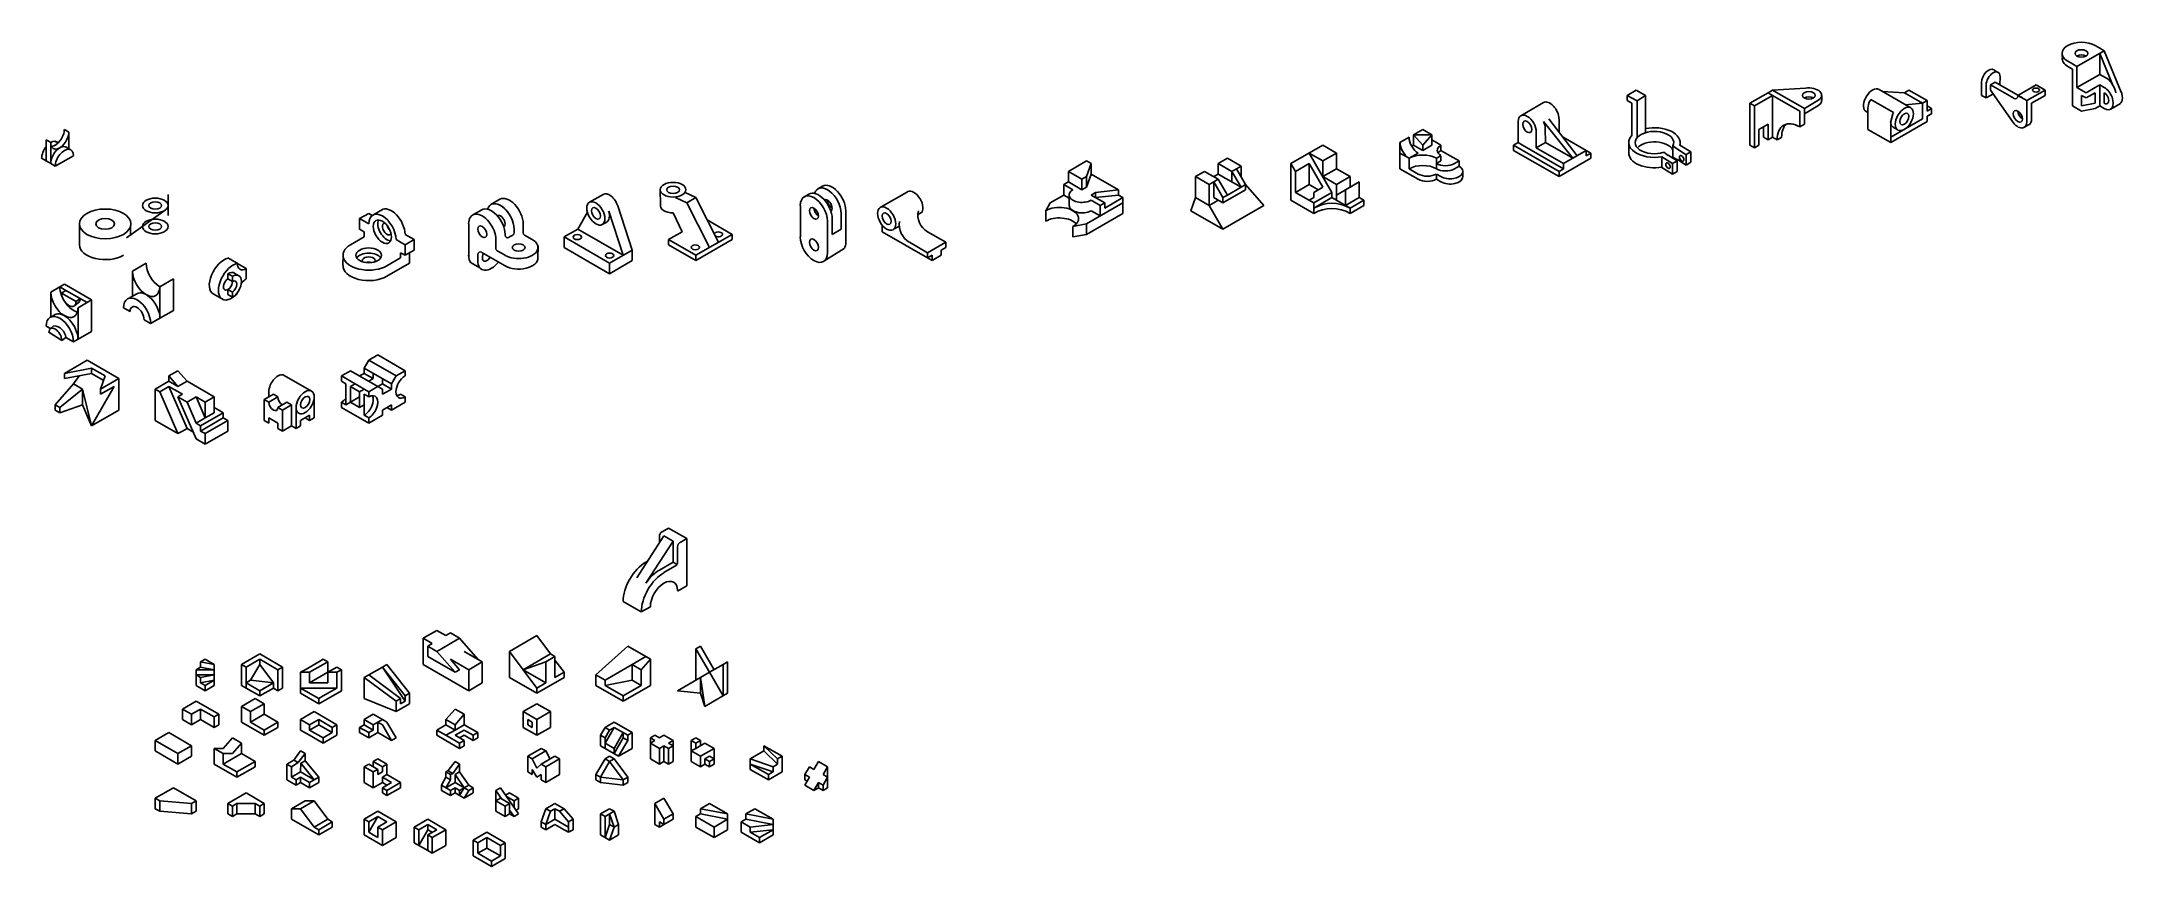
# Model space of a CAD drawing. Header units: millimetres. Extents: x 3754 to 5737, y 3935 to 4721.
import ezdxf

# ---------------------------------------------------------------- set-up
doc = ezdxf.new("R2010")
doc.units = ezdxf.units.MM

msp = doc.modelspace()

# ---------------------------------------------------------------- linework, layer by layer
for p, q in [((5680, 4709.9), (5680.2, 4703.9)), ((5689.8, 4700), (5685.5, 4702.5)), ((5694.1, 4697.5), (5720.1, 4712.5)), ((5711.4, 4717.5), (5715.8, 4715)), ((5715.8, 4715), (5720.1, 4712.5)), ((5715.8, 4710), (5728, 4680.2)), ((5715.8, 4710), (5715.8, 4690)), ((5720.1, 4712.5), (5736.3, 4673.1)), ((5603.2, 4670), (5603.2, 4682.4)), ((5611.8, 4680), (5616.2, 4682.5)), ((5614.8, 4694.2), (5618.8, 4691.9)), ((5642.2, 4667.5), (5616.2, 4682.5)), ((5642.2, 4667.5), (5616.2, 4682.5)), ((5620.8, 4687.7), (5620.5, 4680)), ((5689.8, 4695), (5685.5, 4697.5)), ((5689.8, 4700), (5694.1, 4697.5)), ((5689.8, 4660), (5689.8, 4695)), ((5694.1, 4697.5), (5694.1, 4677.5)), ((5715.8, 4690), (5694.1, 4677.5)), ((5715.8, 4690), (5724.4, 4685)), ((5185.8, 4663.1), (5164, 4650.6)), ((5164, 4650.6), (5185.8, 4663.1)), ((5265.4, 4670), (5274.1, 4675)), ((5275, 4664.7), (5265.4, 4670)), ((5265.4, 4670), (5265.4, 4665)), ((5265.4, 4665), (5269.8, 4662.5)), ((5269.8, 4662.5), (5269.8, 4631.6)), ((5274.1, 4675), (5283, 4669.7)), ((5275, 4664.7), (5283, 4669.7)), ((5275, 4629.7), (5275, 4664.7)), ((5283, 4634.6), (5283, 4669.7)), ((5399.7, 4672.5), (5382.3, 4662.5)), ((5382.3, 4662.5), (5382.3, 4622.5)), ((5386.7, 4660), (5382.3, 4662.5)), ((5404, 4670), (5386.7, 4660)), ((5404, 4675), (5399.7, 4672.5)), ((5399.7, 4672.5), (5404, 4670)), ((5404, 4675), (5435.4, 4676.8)), ((5404, 4675), (5434.3, 4657.5)), ((5404, 4670), (5430, 4655)), ((5404, 4670), (5404, 4630)), ((5434.3, 4657.5), (5447.3, 4665)), ((5434.3, 4657.5), (5447.3, 4665)), ((5434.3, 4657.5), (5447.3, 4665)), ((5450.9, 4665.2), (5450.9, 4670)), ((5497.6, 4666), (5497.2, 4665.5)), ((5497.6, 4666), (5519.3, 4653.5)), ((5535.7, 4658.1), (5505.5, 4675.6)), ((5508.9, 4673.6), (5529.6, 4672.5)), ((5529.6, 4672.5), (5533.9, 4675)), ((5529.6, 4672.5), (5546.9, 4662.5)), ((5530.5, 4661.1), (5546.9, 4662.5)), ((5533.9, 4675), (5551.2, 4665)), ((5546.9, 4662.5), (5551.2, 4665)), ((5546.9, 4647.5), (5546.9, 4662.5)), ((5551.2, 4665), (5551.2, 4655)), ((5607.5, 4667.5), (5603.2, 4670)), ((5607.5, 4667.5), (5607.5, 4679.9)), ((5611.8, 4670), (5607.5, 4667.5)), ((5634.1, 4667.2), (5611.8, 4680)), ((5611.8, 4680), (5611.8, 4675)), ((5634.1, 4667.2), (5611.8, 4680)), ((5611.8, 4680), (5611.8, 4675)), ((5611.8, 4675), (5632.6, 4645)), ((5611.8, 4675), (5632.6, 4645)), ((5611.8, 4670), (5614.3, 4671.4)), ((5616.2, 4677.6), (5616.2, 4677.5)), ((5616.2, 4677.6), (5616.2, 4677.5)), ((5616.2, 4677.6), (5616.2, 4677.5)), ((5637.8, 4670), (5655.1, 4680)), ((5646.5, 4665), (5637.8, 4670)), ((5646.5, 4665), (5637.8, 4670)), ((5637.8, 4670), (5637.8, 4669.3)), ((5646.5, 4665), (5663.8, 4675)), ((5646.5, 4660), (5646.5, 4665)), ((5646.5, 4660), (5646.5, 4665)), ((5663.8, 4670), (5650.8, 4662.5)), ((5650.8, 4647.5), (5650.8, 4662.5)), ((5650.8, 4647.5), (5650.8, 4662.5)), ((5655.1, 4680), (5663.8, 4675)), ((5663.8, 4675), (5663.8, 4670)), ((5698.4, 4675), (5694.1, 4677.5)), ((5698.4, 4675), (5702.8, 4672.5)), ((5698.4, 4670), (5698.4, 4660)), ((5698.4, 4670), (5702.8, 4667.5)), ((5698.4, 4660), (5711.4, 4662.5)), ((5702.8, 4672.5), (5711.4, 4677.5)), ((5702.8, 4667.5), (5711.4, 4672.5)), ((5715.8, 4680), (5711.4, 4677.5)), ((5711.4, 4672.5), (5711.4, 4662.5)), ((5715.8, 4680), (5715.8, 4660)), ((5715.8, 4680), (5720.1, 4677.5)), ((5720.1, 4672.5), (5720.1, 4662.5)), ((5726.5, 4656.8), (5735.5, 4662.1)), ((5728.8, 4662.5), (5728.8, 4662.5)), ((5161.5, 4640), (5161.5, 4645)), ((5213.5, 4610), (5185.7, 4645.1)), ((5187.9, 4647.6), (5187.9, 4647.5)), ((5217.8, 4612.5), (5190.8, 4647.6)), ((5200.5, 4635), (5200.5, 4647.5)), ((5386.7, 4660), (5386.7, 4620)), ((5391, 4637.5), (5399.7, 4642.5)), ((5399.7, 4642.5), (5399.7, 4627.5)), ((5430, 4640), (5430, 4655)), ((5430, 4640), (5434.3, 4642.5)), ((5434.3, 4652.5), (5447.3, 4660)), ((5434.3, 4642.5), (5434.3, 4657.5)), ((5490.6, 4660), (5490.6, 4660)), ((5494.9, 4653.6), (5492.2, 4655.2)), ((5494.9, 4657.5), (5494.9, 4637.5)), ((5518.6, 4652.5), (5516.6, 4645)), ((5516.6, 4630), (5546.9, 4647.5)), ((5516.6, 4625), (5516.6, 4645)), ((5516.6, 4625), (5551.2, 4645)), ((5555.6, 4657.5), (5551.2, 4660)), ((5551.2, 4655), (5555.6, 4657.5)), ((5555.6, 4652.5), (5551.2, 4650)), ((5551.2, 4650), (5551.2, 4645)), ((5555.6, 4657.5), (5555.6, 4652.5)), ((5644.2, 4639.6), (5649.5, 4642.7)), ((5646.5, 4645), (5646.5, 4660)), ((5646.5, 4645), (5646.5, 4660)), ((5698.4, 4655), (5689.8, 4660)), ((5698.4, 4655), (5711.4, 4657.5)), ((5715.8, 4660), (5711.4, 4657.5)), ((5715.8, 4660), (5720.1, 4657.5)), ((3762.9, 4625), (3758.6, 4627.5)), ((3758.6, 4627.5), (3758.6, 4607.5)), ((3762.9, 4625), (3762.9, 4605)), ((3766.6, 4626.2), (3770.1, 4624.7)), ((3775.9, 4637.5), (3780.2, 4635)), ((3780.2, 4635), (3780.2, 4618.7)), ((4945, 4605), (4975.3, 4622.5)), ((4975.3, 4622.5), (4988.3, 4615)), ((5048.9, 4625), (5057.6, 4630)), ((5048.9, 4615), (5048.9, 4625)), ((5060.1, 4621.5), (5061.9, 4622.5)), ((5061.9, 4632.5), (5070.6, 4637.5)), ((5070.6, 4622.5), (5061.9, 4632.5)), ((5061.9, 4632.5), (5079.2, 4632.5)), ((5061.9, 4632.5), (5061.9, 4627.5)), ((5061.9, 4622.5), (5061.9, 4627.5)), ((5070.6, 4617.5), (5061.9, 4622.5)), ((5070.6, 4637.5), (5079.2, 4632.5)), ((5070.6, 4622.5), (5079.2, 4632.5)), ((5079.2, 4622.5), (5070.6, 4617.5)), ((5079.2, 4622.5), (5070.6, 4617.5)), ((5070.6, 4622.5), (5070.6, 4617.5)), ((5079.2, 4632.5), (5079.2, 4622.5)), ((5083.6, 4625), (5079.2, 4627.5)), ((5083.6, 4625), (5087.9, 4622.5)), ((5087.9, 4622.5), (5087.9, 4617.5)), ((5161.5, 4625), (5157.2, 4622.5)), ((5157.2, 4622.5), (5157.2, 4617.5)), ((5157.2, 4622.5), (5200.5, 4597.5)), ((5161.5, 4625), (5161.5, 4640)), ((5165.8, 4622.5), (5161.5, 4625)), ((5204.8, 4600), (5165.8, 4622.5)), ((5178.8, 4620), (5178.8, 4635)), ((5178.8, 4620), (5187.5, 4625)), ((5187.5, 4625), (5187.3, 4638.4)), ((5187.5, 4625), (5213.5, 4610)), ((5226.5, 4617.5), (5204.3, 4630.1)), ((5267, 4623.7), (5266.9, 4615.2)), ((5267.1, 4627.2), (5267.1, 4626.7)), ((5313.3, 4618.7), (5308.9, 4621.9)), ((5309, 4621.9), (5308.9, 4611.1)), ((5315.5, 4622.5), (5326.2, 4616.3)), ((5315.9, 4625.7), (5315.9, 4622.3)), ((5382.3, 4622.5), (5386.7, 4620)), ((5386.7, 4620), (5391, 4622.5)), ((5391, 4622.5), (5391, 4637.5)), ((5391, 4622.5), (5391, 4637.5)), ((5395.3, 4640), (5395.3, 4630)), ((5399.7, 4627.5), (5395.3, 4630)), ((5399.7, 4627.5), (5404, 4630)), ((5408.3, 4627.5), (5404, 4630)), ((5408.3, 4627.5), (5412.7, 4630)), ((5494.9, 4637.5), (5516.6, 4625)), ((5522.8, 4637.3), (5518.9, 4639.6)), ((3758.6, 4607.5), (3754.2, 4610)), ((3754.2, 4610), (3762.9, 4605)), ((3767.2, 4602.5), (3762.9, 4605)), ((3767.2, 4602.5), (3784.5, 4612.5)), ((3781.5, 4618.4), (3777.7, 4620.6)), ((4732.8, 4597.5), (4750.1, 4607.5)), ((4750.1, 4607.5), (4754.5, 4605)), ((4750.1, 4592.5), (4754.5, 4605)), ((4754.5, 4595), (4754.5, 4605)), ((4884.4, 4610), (4875.7, 4605)), ((4875.7, 4605), (4888.7, 4597.5)), ((4875.7, 4605), (4875.7, 4595)), ((4897.4, 4602.5), (4884.4, 4610)), ((4893, 4600), (4897.4, 4602.5)), ((4897.4, 4602.5), (4897.4, 4592.5)), ((4945, 4570), (4945, 4605)), ((4945, 4605), (4949.3, 4597.5)), ((4949.3, 4597.5), (4962.3, 4605)), ((4984, 4577.5), (4962.3, 4615)), ((4962.3, 4615), (4975.3, 4607.5)), ((4962.3, 4605), (4975.3, 4582.5)), ((4962.3, 4585), (4962.3, 4605)), ((4975.3, 4607.5), (4988.3, 4615)), ((4975.3, 4607.5), (4975.3, 4592.5)), ((4988.3, 4600), (4988.3, 4615)), ((5048.9, 4600), (5048.9, 4615)), ((5057.6, 4610), (5048.9, 4615)), ((5057.6, 4610), (5066.2, 4615)), ((5057.6, 4610), (5057.6, 4600)), ((5083.6, 4610), (5087.9, 4612.5)), ((5083.6, 4605), (5083.6, 4610)), ((5083.6, 4605), (5087.9, 4607.5)), ((5083.6, 4605), (5083.6, 4600)), ((5096.6, 4612.5), (5087.9, 4617.5)), ((5087.9, 4607.5), (5087.9, 4612.5)), ((5087.9, 4607.5), (5087.9, 4607.5)), ((5096.6, 4612.5), (5105.2, 4607.5)), ((5105.2, 4607.5), (5100.9, 4605)), ((5100.9, 4600), (5105.2, 4602.5)), ((5105.2, 4607.5), (5105.2, 4602.5)), ((5157.2, 4617.5), (5200.5, 4592.5)), ((5204.8, 4605), (5178.8, 4620)), ((5200.5, 4592.5), (5230.8, 4610)), ((5204.8, 4605), (5226.5, 4617.5)), ((5204.8, 4600), (5204.8, 4605)), ((5226.5, 4612.5), (5226.5, 4617.5)), ((5230.8, 4615), (5226.5, 4617.5)), ((5226.5, 4612.5), (5230.8, 4615)), ((5230.8, 4615), (5230.8, 4610)), ((5298.4, 4611.4), (5298.6, 4601.4)), ((5298.6, 4611.3), (5308.7, 4605)), ((5298.6, 4601.3), (5308.7, 4595)), ((5304.6, 4612.8), (5300.3, 4615.7)), ((5304.4, 4613), (5313.1, 4607.5)), ((5308.7, 4605), (5313.1, 4607.5)), ((5308.7, 4605), (5308.7, 4595)), ((5308.9, 4611.1), (5313.4, 4608.6)), ((5313.1, 4607.5), (5313.1, 4597.5)), ((5313.3, 4618.7), (5321.8, 4613.3)), ((5313.3, 4608.7), (5321.8, 4603.3)), ((5315.5, 4612.5), (5315.7, 4612.4)), ((5326.2, 4616.3), (5321.5, 4613.6)), ((5321.8, 4613.8), (5321.5, 4603.5)), ((5326.2, 4606.3), (5321.5, 4603.6)), ((5326.2, 4616.3), (5326.2, 4606.3)), ((4494, 4580.8), (4498.5, 4583.4)), ((4728.5, 4585), (4732.8, 4587.5)), ((4737.2, 4580), (4728.5, 4585)), ((4728.5, 4585), (4728.5, 4575)), ((4732.8, 4587.5), (4732.8, 4597.5)), ((4732.8, 4597.5), (4745.8, 4590)), ((4745.8, 4580), (4732.8, 4587.5)), ((4745.8, 4590), (4750.1, 4592.5)), ((4745.8, 4590), (4745.8, 4580)), ((4745.8, 4580), (4750.1, 4582.5)), ((4750.1, 4582.5), (4754.5, 4595)), ((4750.1, 4592.5), (4750.1, 4582.5)), ((4754.5, 4595), (4780.5, 4580)), ((4854.1, 4592.5), (4862.7, 4597.5)), ((4854.1, 4572.5), (4854.1, 4592.5)), ((4854.1, 4592.5), (4867.1, 4585)), ((4875.7, 4590), (4862.7, 4597.5)), ((4867.1, 4585), (4871.4, 4587.5)), ((4867.1, 4585), (4867.1, 4565)), ((4875.7, 4595), (4871.4, 4592.5)), ((4871.4, 4587.5), (4875.7, 4590)), ((4871.4, 4587.5), (4880.1, 4572.5)), ((4871.4, 4572.5), (4871.4, 4587.5)), ((4897.4, 4582.5), (4875.7, 4595)), ((4875.7, 4590), (4884.4, 4575)), ((4884.4, 4575), (4897.4, 4582.5)), ((4893, 4600), (4888.7, 4597.5)), ((4888.7, 4597.5), (4897.4, 4582.5)), ((4888.7, 4597.5), (4888.7, 4587.5)), ((4901.7, 4585), (4893, 4600)), ((4897.4, 4582.5), (4901.7, 4585)), ((4919, 4565), (4901.7, 4585)), ((4901.7, 4585), (4901.7, 4580)), ((4949.3, 4597.5), (4949.3, 4577.5)), ((4962.3, 4585), (4949.3, 4577.5)), ((4962.3, 4585), (4971, 4580)), ((4975.3, 4582.5), (4966.7, 4577.5)), ((4975.3, 4592.5), (4988.3, 4600)), ((4975.3, 4592.5), (4988.3, 4585)), ((5001.3, 4592.5), (4988.3, 4600)), ((4988.3, 4585), (5001.3, 4592.5)), ((4988.3, 4585), (4988.3, 4570)), ((4997, 4580), (5010, 4587.5)), ((5001.3, 4582.5), (5001.3, 4592.5)), ((5010, 4587.5), (5001.3, 4582.5)), ((5010, 4587.5), (5010, 4572.5)), ((5066.2, 4590), (5048.9, 4600)), ((5053.3, 4597.5), (5057.6, 4595)), ((5066.2, 4595), (5057.6, 4600)), ((5083.6, 4590), (5083.6, 4595)), ((5083.6, 4595), (5087.9, 4592.5)), ((5083.6, 4590), (5087.9, 4587.5)), ((5108.8, 4598.2), (5108.8, 4592.5)), ((5200.5, 4597.5), (5204.8, 4600)), ((5200.5, 4592.5), (5200.5, 4597.5)), ((5308.7, 4595), (5313.1, 4597.5)), ((3874.8, 4575.5), (3874.8, 4555.4)), ((4182.4, 4565.9), (4191, 4570.9)), ((4276.4, 4568.1), (4289.4, 4575.6)), ((4317.1, 4522.5), (4303.3, 4564.7)), ((4343.9, 4580), (4344, 4566)), ((4369.1, 4567.5), (4358.3, 4572.7)), ((4367.6, 4577.5), (4377.8, 4572.5)), ((4369.1, 4567.5), (4377.8, 4572.5)), ((4390.7, 4525), (4369.1, 4567.5)), ((4377.8, 4572.5), (4399.4, 4530)), ((4477.4, 4565), (4477.4, 4535)), ((4481.2, 4573.4), (4485.5, 4575.9)), ((4557.2, 4565.2), (4553.6, 4563.1)), ((4557.2, 4565.2), (4578.7, 4577.5)), ((4715.5, 4567.5), (4711.2, 4560)), ((4728.5, 4575), (4715.5, 4567.5)), ((4733.5, 4572.1), (4728.5, 4575)), ((4733.5, 4576), (4733.6, 4565)), ((4750.1, 4547.5), (4784.8, 4567.5)), ((4754.5, 4575), (4758.8, 4577.5)), ((4767.5, 4567.5), (4754.5, 4575)), ((4763.1, 4565), (4754.5, 4570)), ((4780.5, 4580), (4758.8, 4577.5)), ((4758.8, 4577.5), (4758.8, 4572.5)), ((4780.5, 4575), (4758.8, 4572.5)), ((4763.1, 4565), (4767.5, 4567.5)), ((4763.1, 4565), (4763.1, 4555)), ((4767.5, 4562.5), (4784.8, 4572.5)), ((4767.5, 4567.5), (4767.5, 4562.5)), ((4780.5, 4575), (4780.5, 4580)), ((4780.5, 4575), (4784.8, 4572.5)), ((4784.8, 4572.5), (4784.8, 4567.5)), ((4784.8, 4557.5), (4784.8, 4567.5)), ((4849.7, 4560), (4854.1, 4572.5)), ((4854.1, 4572.5), (4867.1, 4565)), ((4867.1, 4565), (4871.4, 4567.5)), ((4867.1, 4565), (4867.1, 4565)), ((4867.1, 4565), (4880.1, 4542.5)), ((4880.1, 4567.5), (4871.4, 4572.5)), ((4871.4, 4567.5), (4875.7, 4570)), ((4880.1, 4567.5), (4901.7, 4580)), ((4880.1, 4572.5), (4884.4, 4575)), ((4884.4, 4575), (4880.1, 4572.5)), ((4880.1, 4572.5), (4880.1, 4567.5)), ((4880.1, 4542.5), (4919, 4565)), ((4966.7, 4557.5), (4945, 4570)), ((4949.3, 4577.5), (4966.7, 4567.5)), ((4966.7, 4572.5), (4962.3, 4570)), ((4966.7, 4577.5), (4966.7, 4572.5)), ((4966.7, 4567.5), (4984, 4577.5)), ((4966.7, 4562.5), (4984, 4572.5)), ((4966.7, 4567.5), (4966.7, 4557.5)), ((4984, 4572.5), (4984, 4577.5)), ((4984, 4572.5), (5001.3, 4562.5)), ((4988.3, 4575), (4997, 4580)), ((4997, 4580), (4997, 4565)), ((5010, 4572.5), (4997, 4565)), ((4997, 4565), (5001.3, 4562.5)), ((5001.3, 4562.5), (5014.3, 4570)), ((5001.3, 4557.5), (5014.3, 4565)), ((5001.3, 4562.5), (5001.3, 4557.5)), ((5014.3, 4570), (5010, 4572.5)), ((5014.3, 4570), (5014.3, 4565)), ((3790.4, 4547.5), (3790.3, 4527.5)), ((3835, 4534.3), (3872, 4560.5)), ((3839, 4545.2), (3838.9, 4537)), ((3872.5, 4551), (3872.5, 4551)), ((4057.3, 4552.5), (4066, 4557.5)), ((4057.3, 4542.5), (4057.3, 4552.5)), ((4057.3, 4552.5), (4066, 4547.5)), ((4061.7, 4540), (4057.3, 4542.5)), ((4066, 4557.5), (4069.3, 4555.6)), ((4079.2, 4561.3), (4069.8, 4555.9)), ((4161.3, 4515.2), (4161.3, 4547.5)), ((4165.7, 4556.3), (4173.7, 4560.9)), ((4204.6, 4542.5), (4204.6, 4538.9)), ((4213.2, 4538.9), (4213.2, 4547.5)), ((4252.2, 4535), (4265.2, 4542.5)), ((4265.2, 4542.5), (4274.4, 4558.5)), ((4308.5, 4517.5), (4265.2, 4542.5)), ((4292.9, 4549.2), (4288.4, 4546.8)), ((4308.5, 4517.5), (4294.7, 4559.7)), ((4364.8, 4540), (4356.1, 4557.9)), ((4388.6, 4551.2), (4412.4, 4537.5)), ((4503.3, 4550), (4503.3, 4520)), ((4507.7, 4552.5), (4507.7, 4537.5)), ((4507.7, 4537.5), (4516.3, 4542.5)), ((4516.3, 4557.5), (4516.3, 4542.5)), ((4520.7, 4560), (4520.7, 4530)), ((4555.3, 4540), (4555.3, 4546.2)), ((4566.3, 4542.3), (4570, 4544.4)), ((4570, 4544.4), (4571.8, 4545.3)), ((4570, 4544.4), (4570, 4544.4)), ((4589.4, 4556.3), (4593.4, 4558.6)), ((4589.5, 4557), (4589.4, 4556.3)), ((4589.4, 4556.3), (4589.4, 4556.3)), ((4589.4, 4556.3), (4589.4, 4556.3)), ((4711.2, 4560), (4711.2, 4550)), ((4737.2, 4545), (4750.1, 4547.5)), ((4737.2, 4545), (4737.2, 4535)), ((4750.1, 4537.5), (4784.8, 4557.5)), ((4750.1, 4547.5), (4750.1, 4537.5)), ((4763.1, 4555), (4754.5, 4560)), ((4880.1, 4542.5), (4849.7, 4560)), ((3832.2, 4537.5), (3832.2, 4537.5)), ((4048.7, 4527.5), (4061.7, 4535)), ((4061.7, 4535), (4061.7, 4540)), ((4096.3, 4530), (4092, 4532.5)), ((4100.6, 4527.5), (4096.3, 4530)), ((4109.3, 4532.5), (4100.6, 4537.5)), ((4100.6, 4527.5), (4109.3, 4532.5)), ((4100.6, 4517.5), (4100.6, 4527.5)), ((4100.6, 4517.5), (4109.3, 4522.5)), ((4109.3, 4522.5), (4109.3, 4532.5)), ((4187.2, 4523.9), (4187.2, 4532.5)), ((4195.9, 4517.5), (4188.5, 4521.8)), ((4195.9, 4537.5), (4195.9, 4536.8)), ((4203.3, 4536.8), (4199.6, 4534.7)), ((4221.9, 4532.5), (4214.5, 4536.8)), ((4227.4, 4526.5), (4227.3, 4514.9)), ((4295.5, 4510), (4252.2, 4535)), ((4252.2, 4535), (4252.2, 4525)), ((4295.5, 4500), (4252.2, 4525)), ((4295.5, 4510), (4317.1, 4522.5)), ((4317.1, 4522.5), (4317.1, 4512.5)), ((4351.8, 4532.5), (4364.8, 4540)), ((4377.8, 4517.5), (4351.8, 4532.5)), ((4351.8, 4532.5), (4351.8, 4527.5)), ((4377.8, 4512.5), (4351.8, 4527.5)), ((4377.8, 4517.5), (4412.4, 4537.5)), ((4377.8, 4512.5), (4412.4, 4532.5)), ((4412.4, 4537.5), (4412.4, 4532.5)), ((4499.8, 4511.9), (4519.2, 4524)), ((4598.6, 4515), (4555.3, 4540)), ((4598.6, 4520), (4581.3, 4530)), ((4615.9, 4530), (4598.6, 4540)), ((4598.6, 4520), (4615.9, 4530)), ((4611.6, 4522.5), (4615.9, 4525)), ((4611.6, 4517.5), (4611.6, 4522.5)), ((4615.9, 4530), (4615.9, 4525)), ((4737.2, 4535), (4750.1, 4537.5)), ((3853.8, 4510), (3840.8, 4502.5)), ((3840.8, 4502.5), (3840.8, 4478.6)), ((3940.6, 4509.9), (3931.8, 4515)), ((3949.1, 4505), (3940.4, 4510)), ((3949.1, 4495), (3949.1, 4505)), ((4041.4, 4508.2), (4041.5, 4517.6)), ((4083.3, 4507.5), (4096.3, 4515)), ((4105, 4510), (4083.3, 4497.5)), ((4096.3, 4515), (4096.3, 4520)), ((4096.3, 4520), (4100.6, 4517.5)), ((4105, 4510), (4105, 4520)), ((4171.9, 4505.6), (4163.5, 4510.4)), ((4169.9, 4518.2), (4169.9, 4512.5)), ((4195.9, 4507.5), (4173.7, 4520.3)), ((4317.1, 4512.5), (4295.5, 4500)), ((4295.5, 4500), (4295.5, 4510)), ((4377.8, 4517.5), (4377.8, 4512.5)), ((4598.6, 4515), (4598.6, 4520)), ((4602.9, 4517.5), (4598.6, 4515)), ((4602.9, 4512.5), (4598.6, 4515)), ((4602.9, 4512.5), (4611.6, 4517.5)), ((4602.9, 4512.5), (4602.9, 4517.5)), ((3771.6, 4487.5), (3762.9, 4482.5)), ((3762.9, 4482.5), (3762.9, 4458.7)), ((3775.9, 4490), (3771.6, 4487.5)), ((3777.2, 4484.1), (3771.6, 4487.5)), ((3773.3, 4481.4), (3777.2, 4484.1)), ((3775.9, 4490), (3801.9, 4475)), ((3777.2, 4484.1), (3790.9, 4476.2)), ((3879.8, 4495), (3866.8, 4487.5)), ((3866.8, 4487.5), (3867, 4457.8)), ((3879.8, 4465), (3879.8, 4495)), ((3936.1, 4497.5), (3931.8, 4500)), ((3931.8, 4500), (3931.8, 4495)), ((3931.8, 4495), (3936.1, 4492.5)), ((3936.1, 4482.5), (3931.8, 4485)), ((3931.8, 4485), (3931.8, 4480)), ((3936.1, 4497.5), (3936.1, 4492.5)), ((3936.1, 4477.5), (3936.1, 4482.5)), ((3938.4, 4500.3), (3942.2, 4498.1)), ((3773.3, 4481.4), (3787.1, 4473.4)), ((3785.8, 4469.6), (3789.5, 4472.5)), ((3787.1, 4473.4), (3790.9, 4476.2)), ((3801.9, 4475), (3788.9, 4467.5)), ((3788.9, 4467.5), (3788.9, 4437.5)), ((3790.9, 4476.3), (3797.5, 4472.5)), ((3801.9, 4445), (3801.9, 4475)), ((3832.2, 4467.5), (3838.5, 4463.9)), ((3836.9, 4476.3), (3844.9, 4480.9)), ((3858.1, 4452.5), (3879.8, 4465)), ((3927.8, 4475.1), (3917.8, 4480.7)), ((3931.8, 4480), (3936.1, 4477.5)), ((3758.6, 4450.1), (3762.8, 4447.7)), ((3761.1, 4444.1), (3773.4, 4436.4)), ((3762.8, 4447.7), (3765.7, 4450.3)), ((3762.9, 4458.7), (3767, 4461.1)), ((3762.9, 4458.7), (3764.8, 4459.2)), ((3762.9, 4458.7), (3764.8, 4459.2)), ((3784.6, 4435), (3801.9, 4445)), ((3858.1, 4452.5), (3852, 4456)), ((3773.4, 4436.4), (3777.3, 4439.2)), ((3777.3, 4439.2), (3784.6, 4435)), ((3797.5, 4417.5), (3775.9, 4405)), ((3775.9, 4405), (3801.9, 4410)), ((3775.9, 4400), (3801.9, 4405)), ((3775.9, 4405), (3775.9, 4400)), ((3784.5, 4395), (3790.3, 4402.8)), ((3797.5, 4417.5), (3827.8, 4400)), ((3801.9, 4410), (3814.8, 4402.5)), ((3801.9, 4410), (3801.9, 4405)), ((3801.9, 4405), (3813.4, 4398.3)), ((3875.5, 4402.5), (3884.1, 4407.5)), ((3892.8, 4397.5), (3884.1, 4407.5)), ((4011.4, 4388.1), (3985.5, 4403.1)), ((4040, 4402.5), (4044.3, 4405)), ((4044.3, 4405), (4048.7, 4407.5)), ((4048.7, 4407.5), (4053, 4405)), ((4074.6, 4392.5), (4048.7, 4407.5)), ((4061.7, 4405), (4057.3, 4402.5)), ((4061.7, 4410), (4066, 4417.5)), ((4061.7, 4410), (4061.7, 4405)), ((4087.6, 4395), (4061.7, 4410)), ((4070.3, 4400), (4061.7, 4405)), ((4066, 4417.5), (4074.6, 4422.5)), ((4092, 4402.5), (4066, 4417.5)), ((4070.3, 4400), (4070.3, 4405)), ((4074.6, 4422.5), (4100.6, 4407.5)), ((4092, 4402.5), (4100.6, 4407.5)), ((4100.6, 4407.5), (4100.6, 4402.5)), ((3784.5, 4395), (3767.2, 4375)), ((3771.5, 4372.5), (3793.2, 4390)), ((3793.2, 4390), (3784.5, 4395)), ((3793.2, 4375), (3793.2, 4390)), ((3801.9, 4355), (3793.2, 4390)), ((3801.9, 4355), (3823.5, 4392.5)), ((3814.8, 4402.5), (3810.5, 4390)), ((3810.5, 4390), (3827.8, 4400)), ((3810.5, 4385), (3823.5, 4392.5)), ((3810.5, 4390), (3810.5, 4385)), ((3827.8, 4400), (3827.8, 4370)), ((3862.5, 4390), (3875.5, 4397.5)), ((3862.5, 4360), (3862.5, 4390)), ((3862.5, 4390), (3866.8, 4387.5)), ((3866.8, 4387.5), (3875.5, 4392.5)), ((3866.8, 4387.5), (3884.1, 4347.5)), ((3875.5, 4397.5), (3875.5, 4402.5)), ((3875.5, 4402.5), (3884.1, 4392.5)), ((3875.5, 4397.5), (3875.5, 4397.5)), ((3884.1, 4392.5), (3875.5, 4397.5)), ((3875.5, 4392.5), (3888.5, 4385)), ((3875.5, 4392.5), (3892.8, 4352.5)), ((3884.1, 4392.5), (3892.8, 4397.5)), ((3888.5, 4385), (3884.1, 4382.5)), ((3892.8, 4397.5), (3918.8, 4382.5)), ((3966.4, 4380), (3975.1, 4385)), ((3970.7, 4387.5), (3970.7, 4382.5)), ((3979.4, 4382.5), (3975.1, 4385)), ((4066, 4387.5), (4040, 4402.5)), ((4040, 4402.5), (4040, 4397.5)), ((4044.3, 4395), (4040, 4397.5)), ((4044.3, 4395), (4044.3, 4375)), ((4048.7, 4392.5), (4053, 4395)), ((4057.3, 4387.5), (4048.7, 4392.5)), ((4048.7, 4392.5), (4048.7, 4377.5)), ((4057.3, 4387.5), (4061.7, 4390)), ((4057.3, 4372.5), (4057.3, 4387.5)), ((4066, 4382.5), (4061.7, 4385)), ((4061.7, 4385), (4061.7, 4365)), ((4070.3, 4400), (4066, 4397.5)), ((4066, 4387.5), (4070.3, 4390)), ((4066, 4382.5), (4066, 4387.5)), ((4070.3, 4390), (4074.6, 4392.5)), ((4079, 4395), (4074.6, 4392.5)), ((4074.6, 4392.5), (4079, 4390)), ((4079, 4395), (4079, 4400)), ((4087.6, 4390), (4079, 4395)), ((4079, 4390), (4079, 4385)), ((4079, 4385), (4083.3, 4387.5)), ((4087.6, 4390), (4083.3, 4387.5)), ((4087.6, 4395), (4092, 4402.5)), ((4087.6, 4395), (4087.6, 4390)), ((4100.6, 4382.5), (4096.3, 4385)), ((3767.2, 4370), (3767.2, 4375)), ((3767.2, 4375), (3771.5, 4372.5)), ((3771.5, 4367.5), (3767.2, 4370)), ((3771.5, 4367.5), (3793.2, 4375)), ((3771.5, 4372.5), (3771.5, 4367.5)), ((3801.9, 4355), (3793.2, 4375)), ((3801.9, 4355), (3827.8, 4370)), ((3901.4, 4342.5), (3884.1, 4382.5)), ((3892.8, 4377.5), (3884.1, 4382.5)), ((3901.4, 4382.5), (3892.8, 4377.5)), ((3892.8, 4377.5), (3901.4, 4357.5)), ((3910.1, 4362.5), (3901.4, 4382.5)), ((3901.4, 4382.5), (3910.1, 4377.5)), ((3927.4, 4367.5), (3905.8, 4355)), ((3910.1, 4377.5), (3918.8, 4382.5)), ((3910.1, 4377.5), (3910.1, 4362.5)), ((3918.8, 4367.5), (3910.1, 4362.5)), ((3918.8, 4382.5), (3918.8, 4367.5)), ((3923.1, 4370), (3918.8, 4372.5)), ((3927.4, 4367.5), (3923.1, 4370)), ((3927.4, 4362.5), (3927.4, 4367.5)), ((3970.7, 4377.5), (3966.4, 4380)), ((3966.4, 4360), (3966.4, 4380)), ((3970.7, 4377.5), (3979.4, 4382.5)), ((3979.4, 4372.5), (3988, 4377.5)), ((3983.7, 4370), (3979.4, 4372.5)), ((3992.4, 4375), (3983.7, 4370)), ((3983.7, 4370), (3983.7, 4350)), ((3992.4, 4375), (3988, 4377.5)), ((3992.4, 4375), (3992.4, 4355)), ((3996.7, 4352.5), (3996.7, 4372.5)), ((4009.7, 4365), (4001, 4360)), ((4009.7, 4360), (4009.7, 4365)), ((4014, 4382.5), (4014, 4362.5)), ((4040, 4372.5), (4040, 4377.5)), ((4040, 4377.5), (4044.3, 4375)), ((4066, 4357.5), (4040, 4372.5)), ((4044.3, 4375), (4048.7, 4377.5)), ((4048.7, 4377.5), (4057.3, 4382.5)), ((4048.7, 4377.5), (4057.3, 4372.5)), ((4057.3, 4372.5), (4061.7, 4375)), ((4066, 4362.5), (4061.7, 4365)), ((4066, 4357.5), (4079, 4365)), ((4079, 4370), (4087.6, 4375)), ((4079, 4365), (4079, 4370)), ((4087.6, 4370), (4083.3, 4372.5)), ((4087.6, 4370), (4100.6, 4377.5)), ((4087.6, 4375), (4087.6, 4370)), ((4100.6, 4377.5), (4100.6, 4382.5)), ((3884.1, 4347.5), (3862.5, 4360)), ((3888.5, 4350), (3884.1, 4347.5)), ((3892.8, 4352.5), (3888.5, 4350)), ((3892.8, 4352.5), (3898.5, 4349.4)), ((3901.4, 4357.5), (3910.1, 4362.5)), ((3901.4, 4357.5), (3905.8, 4355)), ((3927.4, 4362.5), (3905.8, 4350)), ((3905.8, 4355), (3905.8, 4350)), ((3905.8, 4350), (3910.1, 4347.5)), ((3910.1, 4347.5), (3931.8, 4360)), ((3910.1, 4337.5), (3931.8, 4350)), ((3910.1, 4347.5), (3910.1, 4337.5)), ((3931.8, 4360), (3927.4, 4362.5)), ((3931.8, 4350), (3931.8, 4360)), ((3970.7, 4357.5), (3966.4, 4360)), ((3979.4, 4357.5), (3970.7, 4362.5)), ((3970.7, 4362.5), (3970.7, 4357.5)), ((3979.4, 4352.5), (3979.4, 4357.5)), ((3983.7, 4350), (3979.4, 4352.5)), ((3992.4, 4355), (3983.7, 4350)), ((3992.4, 4355), (3996.7, 4352.5)), ((4001, 4355), (3996.7, 4352.5)), ((4001, 4360), (4001, 4355)), ((4009.7, 4360), (4005.4, 4362.5)), ((4014, 4362.5), (4009.7, 4360)), ((4066, 4362.5), (4066, 4357.5)), ((3910.1, 4337.5), (3901.4, 4342.5)), ((4347.4, 4250), (4321.5, 4210)), ((4356.1, 4245), (4330.1, 4205)), ((4343.1, 4249.6), (4343.1, 4243.3)), ((4351.8, 4257.5), (4345.6, 4253.9)), ((4347.4, 4250), (4356.1, 4245)), ((4369.1, 4247.5), (4351.8, 4257.5)), ((4356.1, 4225), (4356.1, 4245)), ((4362.9, 4243.9), (4369.1, 4247.5)), ((4369.1, 4247.5), (4369.1, 4202.5)), ((4331.9, 4226), (4330.1, 4225)), ((4356.1, 4225), (4343.1, 4217.5)), ((4359.8, 4222.9), (4356.1, 4225)), ((4360.4, 4225.4), (4360.4, 4239.6)), ((4330.1, 4205), (4330.1, 4205)), ((4347.4, 4215), (4357.9, 4221.1)), ((4325.8, 4177.5), (4308.5, 4187.5)), ((4369.1, 4202.5), (4360.4, 4197.5)), ((4334.5, 4182.5), (4325.8, 4177.5)), ((4118, 4152.5), (4130.9, 4160)), ((4118, 4147.5), (4118, 4152.5)), ((4118, 4152.5), (4126.6, 4147.5)), ((4118, 4127.5), (4118, 4147.5)), ((4122.3, 4145), (4126.6, 4147.5)), ((4122.3, 4145), (4122.3, 4135)), ((4130.9, 4140), (4122.3, 4145)), ((4130.9, 4160), (4139.6, 4155)), ((4135.3, 4142.5), (4152.6, 4152.5)), ((4139.6, 4155), (4143.9, 4157.5)), ((4143.9, 4157.5), (4152.6, 4152.5)), ((4148.3, 4150), (4152.6, 4152.5)), ((4152.6, 4152.5), (4169.9, 4132.5)), ((4200.2, 4140), (4226.2, 4155)), ((4226.2, 4155), (4239.2, 4137.5)), ((4312.8, 4145), (4282.5, 4117.5)), ((4334.5, 4132.5), (4312.8, 4145)), ((4377.8, 4142.5), (4382.1, 4145)), ((4382.1, 4145), (4395.1, 4122.5)), ((3910.1, 4132.5), (3905.8, 4130)), ((3905.8, 4130), (3918.8, 4127.5)), ((3905.8, 4130), (3905.8, 4125)), ((3918.8, 4127.5), (3910.1, 4132.5)), ((3918.8, 4117.5), (3918.8, 4127.5)), ((3944.7, 4127.5), (3962.1, 4137.5)), ((3944.7, 4107.5), (3944.7, 4127.5)), ((3944.7, 4127.5), (3949.1, 4125)), ((3949.1, 4125), (3962.1, 4132.5)), ((3962.1, 4127.5), (3953.4, 4112.5)), ((3962.1, 4137.5), (3983.7, 4125)), ((3962.1, 4132.5), (3979.4, 4122.5)), ((3962.1, 4127.5), (3962.1, 4132.5)), ((3975.1, 4110), (3962.1, 4127.5)), ((4005.4, 4122.5), (4018.4, 4130)), ((4009.7, 4120), (4022.7, 4127.5)), ((4022.7, 4132.5), (4018.4, 4130)), ((4022.7, 4132.5), (4027, 4130)), ((4022.7, 4127.5), (4027, 4130)), ((4027, 4130), (4027, 4120)), ((4079, 4125), (4083.3, 4127.5)), ((4083.3, 4127.5), (4105, 4100)), ((4118, 4127.5), (4161.3, 4102.5)), ((4122.3, 4135), (4148.3, 4120)), ((4135.3, 4142.5), (4130.9, 4140)), ((4148.3, 4120), (4130.9, 4140)), ((4143.9, 4132.5), (4161.3, 4122.5)), ((4152.6, 4122.5), (4143.9, 4132.5)), ((4174.2, 4130), (4156.9, 4140)), ((4169.9, 4132.5), (4156.9, 4140)), ((4161.3, 4122.5), (4174.2, 4130)), ((4174.2, 4110), (4174.2, 4130)), ((4200.2, 4115), (4200.2, 4140)), ((4200.2, 4140), (4226.2, 4105)), ((4213.2, 4122.5), (4239.2, 4137.5)), ((4213.2, 4122.5), (4234.9, 4130)), ((4234.9, 4130), (4243.5, 4135)), ((4234.9, 4130), (4234.9, 4110)), ((4239.2, 4137.5), (4243.5, 4135)), ((4243.5, 4135), (4243.5, 4115)), ((4243.5, 4131.7), (4252.2, 4120)), ((4291.2, 4112.5), (4317.1, 4127.5)), ((4317.1, 4127.5), (4330.1, 4135)), ((4317.1, 4127.5), (4317.1, 4112.5)), ((4317.1, 4127.5), (4325.8, 4122.5)), ((4334.5, 4132.5), (4325.8, 4122.5)), ((4334.5, 4107.5), (4334.5, 4132.5)), ((4377.8, 4142.5), (4377.8, 4112.5)), ((4390.7, 4120), (4377.8, 4142.5)), ((4390.7, 4120), (4403.7, 4127.5)), ((4408.1, 4130), (4403.7, 4127.5)), ((4403.7, 4127.5), (4403.7, 4097.5)), ((4408.1, 4100), (4408.1, 4130)), ((3901.4, 4122.5), (3905.8, 4125)), ((3901.4, 4117.5), (3901.4, 4122.5)), ((3901.4, 4122.5), (3918.8, 4122.5)), ((3901.4, 4122.5), (3901.4, 4122.5)), ((3901.4, 4112.5), (3901.4, 4117.5)), ((3901.4, 4117.5), (3905.8, 4115)), ((3901.4, 4117.5), (3918.8, 4117.5)), ((3901.4, 4112.5), (3901.4, 4107.5)), ((3910.1, 4102.5), (3901.4, 4107.5)), ((3905.8, 4125), (3918.8, 4122.5)), ((3905.8, 4115), (3918.8, 4117.5)), ((3905.8, 4115), (3905.8, 4110)), ((3905.8, 4110), (3918.8, 4112.5)), ((3905.8, 4110), (3910.1, 4107.5)), ((3910.1, 4107.5), (3918.8, 4112.5)), ((3918.8, 4107.5), (3910.1, 4102.5)), ((3910.1, 4107.5), (3910.1, 4102.5)), ((3918.8, 4122.5), (3918.8, 4117.5)), ((3918.8, 4112.5), (3918.8, 4117.5)), ((3918.8, 4112.5), (3918.8, 4107.5)), ((3949.1, 4105), (3944.7, 4107.5)), ((3949.1, 4125), (3949.1, 4105)), ((3949.1, 4110), (3953.4, 4112.5)), ((3949.1, 4110), (3962.1, 4102.5)), ((3953.4, 4112.5), (3975.1, 4110)), ((3962.1, 4102.5), (3975.1, 4110)), ((3975.1, 4110), (3975.1, 4105)), ((3983.7, 4125), (3979.4, 4122.5)), ((3979.4, 4122.5), (3979.4, 4102.5)), ((3983.7, 4125), (3983.7, 4105)), ((4001, 4120), (4005.4, 4122.5)), ((4001, 4105), (4001, 4120)), ((4001, 4120), (4009.7, 4120)), ((4009.7, 4120), (4009.7, 4110)), ((4009.7, 4110), (4027, 4120)), ((4009.7, 4110), (4027, 4110)), ((4027, 4120), (4035.7, 4125)), ((4035.7, 4120), (4027, 4120)), ((4027, 4120), (4027, 4110)), ((4040, 4122.5), (4035.7, 4125)), ((4035.7, 4120), (4040, 4122.5)), ((4035.7, 4120), (4035.7, 4105)), ((4040, 4122.5), (4040, 4102.5)), ((4061.7, 4115), (4066, 4117.5)), ((4061.7, 4095), (4061.7, 4115)), ((4061.7, 4115), (4092, 4092.5)), ((4066, 4117.5), (4079, 4125)), ((4066, 4117.5), (4096.3, 4095)), ((4100.6, 4097.5), (4079, 4125)), ((4100.6, 4092.5), (4079, 4125)), ((4152.6, 4122.5), (4148.3, 4120)), ((4161.3, 4122.5), (4161.3, 4102.5)), ((4161.3, 4102.5), (4174.2, 4110)), ((4226.2, 4100), (4200.2, 4115)), ((4213.2, 4122.5), (4234.9, 4110)), ((4226.2, 4100), (4252.2, 4115)), ((4234.9, 4110), (4226.2, 4105)), ((4252.2, 4120), (4243.5, 4115)), ((4252.2, 4115), (4252.2, 4120)), ((4282.5, 4107.5), (4282.5, 4117.5)), ((4282.5, 4117.5), (4291.2, 4112.5)), ((4308.5, 4092.5), (4282.5, 4107.5)), ((4317.1, 4112.5), (4291.2, 4107.5)), ((4291.2, 4107.5), (4291.2, 4112.5)), ((4291.2, 4107.5), (4308.5, 4097.5)), ((4308.5, 4097.5), (4325.8, 4107.5)), ((4308.5, 4092.5), (4334.5, 4107.5)), ((4325.8, 4107.5), (4317.1, 4112.5)), ((4325.8, 4122.5), (4325.8, 4107.5)), ((4360.4, 4102.5), (4382.1, 4115)), ((4382.1, 4115), (4390.7, 4120)), ((4382.1, 4115), (4386.4, 4087.5)), ((4382.1, 4100), (4382.1, 4115)), ((4390.7, 4120), (4403.7, 4097.5)), ((3888.5, 4085), (3901.4, 4092.5)), ((3901.4, 4092.5), (3923.1, 4080)), ((3957.7, 4095), (3944.7, 4087.5)), ((3944.7, 4087.5), (3944.7, 4072.5)), ((3944.7, 4087.5), (3953.4, 4082.5)), ((3962.1, 4097.5), (3949.1, 4105)), ((3953.4, 4082.5), (3966.4, 4090)), ((3957.7, 4095), (3966.4, 4090)), ((3962.1, 4102.5), (3966.4, 4105)), ((3962.1, 4097.5), (3975.1, 4105)), ((3962.1, 4102.5), (3962.1, 4097.5)), ((3966.4, 4090), (3966.4, 4080)), ((3975.1, 4105), (3979.4, 4102.5)), ((3983.7, 4105), (3979.4, 4102.5)), ((4001, 4100), (4001, 4105)), ((4001, 4100), (4001, 4105)), ((4001, 4105), (4009.7, 4105)), ((4001, 4105), (4027, 4105)), ((4018.4, 4095), (4001, 4105)), ((4018.4, 4090), (4001, 4100)), ((4009.7, 4105), (4014, 4105)), ((4040, 4102.5), (4018.4, 4090)), ((4018.4, 4095), (4022.7, 4097.5)), ((4018.4, 4095), (4018.4, 4090)), ((4022.7, 4097.5), (4035.7, 4105)), ((4022.7, 4105), (4027, 4105)), ((4027, 4105), (4027, 4105)), ((4027, 4105), (4035.7, 4105)), ((4061.7, 4095), (4092, 4082.5)), ((4092, 4092.5), (4096.3, 4095)), ((4092, 4092.5), (4092, 4082.5)), ((4092, 4082.5), (4105, 4090)), ((4096.3, 4095), (4096.3, 4090)), ((4096.3, 4090), (4100.6, 4092.5)), ((4105, 4100), (4100.6, 4097.5)), ((4100.6, 4092.5), (4100.6, 4097.5)), ((4105, 4100), (4105, 4090)), ((4226.2, 4090), (4213.2, 4082.5)), ((4226.2, 4105), (4226.2, 4100)), ((4239.2, 4082.5), (4226.2, 4090)), ((4308.5, 4097.5), (4308.5, 4092.5)), ((4360.4, 4102.5), (4382.1, 4100)), ((4382.1, 4100), (4386.4, 4087.5)), ((4386.4, 4087.5), (4408.1, 4100)), ((3888.5, 4085), (3888.5, 4075)), ((3888.5, 4075), (3888.5, 4085)), ((3888.5, 4085), (3897.1, 4080)), ((3897.1, 4070), (3888.5, 4075)), ((3892.8, 4077.5), (3892.8, 4077.5)), ((3897.1, 4080), (3905.8, 4085)), ((3897.1, 4080), (3897.1, 4070)), ((3897.1, 4070), (3905.8, 4075)), ((3918.8, 4077.5), (3905.8, 4085)), ((3905.8, 4085), (3905.8, 4075)), ((3918.8, 4067.5), (3905.8, 4075)), ((3923.1, 4080), (3918.8, 4077.5)), ((3918.8, 4077.5), (3918.8, 4067.5)), ((3918.8, 4067.5), (3918.8, 4072.5)), ((3923.1, 4070), (3918.8, 4067.5)), ((3923.1, 4080), (3923.1, 4070)), ((3944.7, 4072.5), (3966.4, 4060)), ((3953.4, 4082.5), (3953.4, 4072.5)), ((3953.4, 4072.5), (3966.4, 4080)), ((3953.4, 4072.5), (3966.4, 4065)), ((3966.4, 4080), (3979.4, 4072.5)), ((3966.4, 4065), (3979.4, 4072.5)), ((3966.4, 4060), (3979.4, 4067.5)), ((3979.4, 4072.5), (3979.4, 4067.5)), ((4001, 4075), (4014, 4082.5)), ((4001, 4065), (4001, 4075)), ((4001, 4075), (4009.7, 4070)), ((4009.7, 4070), (4018.4, 4075)), ((4009.7, 4070), (4009.7, 4065)), ((4009.7, 4065), (4018.4, 4070)), ((4014, 4082.5), (4035.7, 4070)), ((4018.4, 4075), (4031.3, 4067.5)), ((4018.4, 4075), (4018.4, 4070)), ((4031.3, 4062.5), (4018.4, 4070)), ((4035.7, 4070), (4031.3, 4067.5)), ((4031.3, 4067.5), (4031.3, 4062.5)), ((4035.7, 4070), (4035.7, 4060)), ((4057.3, 4067.5), (4061.7, 4070)), ((4057.3, 4062.5), (4057.3, 4067.5)), ((4066, 4062.5), (4057.3, 4067.5)), ((4061.7, 4075), (4070.3, 4080)), ((4061.7, 4070), (4061.7, 4075)), ((4061.7, 4075), (4070.3, 4070)), ((4061.7, 4070), (4070.3, 4065)), ((4070.3, 4080), (4079, 4075)), ((4079, 4075), (4070.3, 4070)), ((4070.3, 4070), (4070.3, 4065)), ((4074.6, 4062.5), (4074.6, 4072.5)), ((4074.6, 4072.5), (4079, 4070)), ((4083.3, 4072.5), (4079, 4075)), ((4079, 4070), (4087.6, 4055)), ((4083.3, 4072.5), (4092, 4057.5)), ((4130.9, 4065), (4139.6, 4070)), ((4139.6, 4075), (4148.3, 4085)), ((4139.6, 4070), (4139.6, 4075)), ((4148.3, 4070), (4139.6, 4075)), ((4139.6, 4070), (4148.3, 4065)), ((4148.3, 4085), (4156.9, 4080)), ((4156.9, 4080), (4148.3, 4070)), ((4148.3, 4065), (4148.3, 4070)), ((4148.3, 4065), (4156.9, 4070)), ((4156.9, 4080), (4156.9, 4070)), ((4156.9, 4070), (4169.9, 4062.5)), ((4213.2, 4082.5), (4213.2, 4067.5)), ((4213.2, 4082.5), (4226.2, 4075)), ((4213.2, 4067.5), (4226.2, 4060)), ((4217.5, 4075), (4221.9, 4072.5)), ((4217.5, 4070), (4217.5, 4075)), ((4221.9, 4067.5), (4217.5, 4070)), ((4221.9, 4072.5), (4221.9, 4067.5)), ((4226.2, 4075), (4239.2, 4082.5)), ((4226.2, 4075), (4226.2, 4060)), ((4226.2, 4060), (4239.2, 4067.5)), ((4239.2, 4067.5), (4239.2, 4082.5)), ((4286.8, 4060), (4291.2, 4067.5)), ((4291.2, 4067.5), (4295.5, 4070)), ((4291.2, 4067.5), (4295.5, 4065)), ((4299.8, 4067.5), (4291.2, 4052.5)), ((4295.5, 4070), (4299.8, 4072.5)), ((4295.5, 4065), (4299.8, 4067.5)), ((4299.8, 4072.5), (4317.1, 4062.5)), ((4299.8, 4067.5), (4312.8, 4060)), ((3862.5, 4055), (3875.5, 4062.5)), ((3862.5, 4055), (3884.1, 4042.5)), ((3862.5, 4055), (3862.5, 4045)), ((3875.5, 4062.5), (3897.1, 4050)), ((3884.1, 4042.5), (3897.1, 4050)), ((3897.1, 4050), (3897.1, 4040)), ((3918.8, 4047.5), (3927.4, 4042.5)), ((3918.8, 4032.5), (3918.8, 4047.5)), ((3918.8, 4047.5), (3927.4, 4047.5)), ((3927.4, 4047.5), (3936.1, 4057.5)), ((3936.1, 4057.5), (3944.7, 4052.5)), ((3944.7, 4052.5), (3936.1, 4042.5)), ((3944.7, 4052.5), (3944.7, 4042.5)), ((3966.4, 4065), (3966.4, 4060)), ((4009.7, 4060), (4001, 4065)), ((4009.7, 4065), (4022.7, 4057.5)), ((4022.7, 4052.5), (4009.7, 4060)), ((4031.3, 4062.5), (4022.7, 4057.5)), ((4022.7, 4057.5), (4022.7, 4052.5)), ((4031.3, 4057.5), (4022.7, 4052.5)), ((4035.7, 4060), (4031.3, 4057.5)), ((4066, 4057.5), (4057.3, 4062.5)), ((4070.3, 4065), (4066, 4062.5)), ((4066, 4062.5), (4066, 4057.5)), ((4066, 4057.5), (4074.6, 4062.5)), ((4066, 4057.5), (4066, 4057.5)), ((4074.6, 4062.5), (4079, 4060)), ((4087.6, 4055), (4079, 4060)), ((4092, 4057.5), (4087.6, 4055)), ((4130.9, 4060), (4130.9, 4065)), ((4139.6, 4060), (4130.9, 4065)), ((4130.9, 4060), (4139.6, 4055)), ((4139.6, 4060), (4148.3, 4065)), ((4152.6, 4052.5), (4139.6, 4060)), ((4139.6, 4055), (4152.6, 4047.5)), ((4156.9, 4065), (4148.3, 4060)), ((4148.3, 4060), (4156.9, 4055)), ((4156.9, 4060), (4152.6, 4057.5)), ((4156.9, 4055), (4152.6, 4052.5)), ((4152.6, 4052.5), (4156.9, 4055)), ((4152.6, 4047.5), (4152.6, 4052.5)), ((4156.9, 4050), (4152.6, 4047.5)), ((4165.6, 4060), (4156.9, 4065)), ((4165.6, 4055), (4156.9, 4060)), ((4156.9, 4055), (4156.9, 4050)), ((4169.9, 4062.5), (4165.6, 4060)), ((4165.6, 4060), (4165.6, 4055)), ((4165.6, 4055), (4169.9, 4057.5)), ((4169.9, 4057.5), (4169.9, 4062.5)), ((4217.5, 4040), (4230.5, 4047.5)), ((4230.5, 4047.5), (4234.9, 4045)), ((4286.8, 4050), (4286.8, 4060)), ((4286.8, 4060), (4291.2, 4057.5)), ((4286.8, 4050), (4304.1, 4040)), ((4295.5, 4065), (4291.2, 4057.5)), ((4291.2, 4057.5), (4291.2, 4047.5)), ((4291.2, 4052.5), (4299.8, 4047.5)), ((4299.8, 4047.5), (4308.5, 4062.5)), ((4308.5, 4057.5), (4299.8, 4042.5)), ((4299.8, 4042.5), (4299.8, 4047.5)), ((4312.8, 4055), (4304.1, 4040)), ((4304.1, 4040), (4317.1, 4047.5)), ((4308.5, 4062.5), (4308.5, 4057.5)), ((4312.8, 4055), (4308.5, 4057.5)), ((4312.8, 4060), (4317.1, 4062.5)), ((4312.8, 4060), (4312.8, 4055)), ((4317.1, 4062.5), (4317.1, 4047.5)), ((4334.5, 4057.5), (4338.8, 4060)), ((4334.5, 4052.5), (4334.5, 4057.5)), ((4334.5, 4052.5), (4334.5, 4057.5)), ((4334.5, 4057.5), (4338.8, 4055)), ((4338.8, 4055), (4334.5, 4052.5)), ((4343.1, 4047.5), (4334.5, 4052.5)), ((4334.5, 4052.5), (4334.5, 4037.5)), ((4338.8, 4060), (4343.1, 4057.5)), ((4343.1, 4057.5), (4347.4, 4060)), ((4347.4, 4050), (4343.1, 4047.5)), ((4343.1, 4032.5), (4343.1, 4047.5)), ((4347.4, 4060), (4356.1, 4055)), ((4351.8, 4047.5), (4347.4, 4050)), ((4347.4, 4050), (4347.4, 4035)), ((4356.1, 4055), (4351.8, 4052.5)), ((4351.8, 4052.5), (4356.1, 4050)), ((4356.1, 4050), (4351.8, 4047.5)), ((4351.8, 4047.5), (4351.8, 4032.5)), ((4356.1, 4050), (4356.1, 4055)), ((4356.1, 4035), (4356.1, 4050)), ((4373.4, 4055), (4377.8, 4057.5)), ((4373.4, 4035), (4373.4, 4055)), ((4373.4, 4055), (4377.8, 4052.5)), ((4373.4, 4045), (4377.8, 4047.5)), ((4382.1, 4055), (4377.8, 4057.5)), ((4382.1, 4055), (4377.8, 4052.5)), ((4377.8, 4052.5), (4377.8, 4047.5)), ((4377.8, 4052.5), (4377.8, 4047.5)), ((4377.8, 4047.5), (4386.4, 4052.5)), ((4382.1, 4050), (4382.1, 4055)), ((4395.1, 4047.5), (4382.1, 4040)), ((4386.4, 4052.5), (4395.1, 4047.5)), ((4395.1, 4037.5), (4395.1, 4047.5)), ((4442.7, 4050), (4455.7, 4037.5)), ((4460, 4040), (4442.7, 4050)), ((4442.7, 4050), (4442.7, 4045)), ((3862.5, 4045), (3884.1, 4032.5)), ((3884.1, 4032.5), (3884.1, 4042.5)), ((3897.1, 4040), (3884.1, 4032.5)), ((3940.4, 4020), (3918.8, 4032.5)), ((3927.4, 4042.5), (3927.4, 4032.5)), ((3936.1, 4042.5), (3927.4, 4042.5)), ((3944.7, 4042.5), (3927.4, 4032.5)), ((3927.4, 4032.5), (3940.4, 4025)), ((3957.7, 4035), (3940.4, 4025)), ((3940.4, 4020), (3957.7, 4030)), ((3944.7, 4042.5), (3957.7, 4035)), ((3957.7, 4030), (3957.7, 4035)), ((3988, 4032.5), (3994.6, 4036.2)), ((3988, 4032.5), (3988, 4017.5)), ((3988, 4032.5), (3992.4, 4030)), ((3992.4, 4030), (3998.8, 4033.9)), ((3992.4, 4030), (3992.4, 4020)), ((3994.6, 4036.2), (4001, 4045)), ((3994.6, 4036.2), (3998.8, 4033.9)), ((3998.8, 4033.9), (4005.4, 4042.5)), ((4001, 4045), (4005.4, 4042.5)), ((4001.2, 4033.4), (4001, 4025)), ((4001.2, 4033.4), (4005.4, 4035.7)), ((4014, 4017.5), (4001.2, 4033.4)), ((4005.4, 4042.5), (4005.4, 4035.7)), ((4005.4, 4035.7), (4018.4, 4020)), ((4061.7, 4030), (4066, 4032.5)), ((4061.7, 4015), (4061.7, 4030)), ((4061.7, 4030), (4070.3, 4025)), ((4074.6, 4027.5), (4066, 4032.5)), ((4070.3, 4035), (4074.6, 4037.5)), ((4070.3, 4030), (4070.3, 4035)), ((4079, 4030), (4070.3, 4035)), ((4070.3, 4025), (4074.6, 4027.5)), ((4083.3, 4032.5), (4074.6, 4037.5)), ((4074.6, 4027.5), (4074.6, 4022.5)), ((4079, 4030), (4083.3, 4032.5)), ((4079, 4025), (4079, 4030)), ((4083.3, 4032.5), (4083.3, 4022.5)), ((4139.6, 4025), (4141.7, 4026.3)), ((4141.7, 4026.3), (4148.3, 4035)), ((4141.8, 4026.2), (4146.1, 4023.7)), ((4146.1, 4023.7), (4152.6, 4032.5)), ((4148.3, 4035), (4152.6, 4032.5)), ((4152.6, 4032.5), (4152.5, 4025.1)), ((4217.5, 4040), (4217.5, 4025)), ((4221.9, 4037.5), (4217.5, 4040)), ((4221.9, 4037.5), (4234.9, 4045)), ((4221.9, 4037.5), (4226.2, 4028.6)), ((4221.9, 4022.5), (4221.9, 4027.5)), ((4221.9, 4027.5), (4226.2, 4020)), ((4226.2, 4028.6), (4230.5, 4032.5)), ((4243.5, 4040), (4230.5, 4032.5)), ((4234.9, 4030), (4230.5, 4032.5)), ((4234.9, 4045), (4238.9, 4037.3)), ((4234.9, 4030), (4247.9, 4037.5)), ((4234.9, 4015), (4234.9, 4030)), ((4247.9, 4037.5), (4243.5, 4040)), ((4247.9, 4037.5), (4247.9, 4022.5)), ((4282.5, 4022.5), (4291.2, 4037.5)), ((4286.8, 4020), (4295.5, 4035)), ((4291.2, 4037.5), (4295.5, 4040)), ((4291.2, 4037.5), (4295.5, 4035)), ((4295.5, 4040), (4299.8, 4037.5)), ((4295.5, 4035), (4299.8, 4037.5)), ((4295.5, 4035), (4308.5, 4017.5)), ((4299.8, 4037.5), (4312.8, 4020)), ((4334.5, 4037.5), (4343.1, 4032.5)), ((4347.4, 4035), (4343.1, 4032.5)), ((4351.8, 4032.5), (4347.4, 4035)), ((4351.8, 4032.5), (4356.1, 4035)), ((4382.1, 4040), (4373.4, 4045)), ((4373.4, 4035), (4382.1, 4030)), ((4382.1, 4040), (4382.1, 4030)), ((4382.1, 4030), (4386.4, 4032.5)), ((4386.4, 4037.5), (4390.7, 4040)), ((4386.4, 4037.5), (4386.4, 4032.5)), ((4390.7, 4035), (4386.4, 4037.5)), ((4386.4, 4032.5), (4390.7, 4030)), ((4390.7, 4040), (4395.1, 4037.5)), ((4390.7, 4040), (4395.1, 4037.5)), ((4390.7, 4035), (4395.1, 4037.5)), ((4390.7, 4030), (4390.7, 4035)), ((4390.7, 4030), (4395.1, 4032.5)), ((4395.1, 4032.5), (4390.7, 4030)), ((4395.1, 4037.5), (4395.1, 4032.5)), ((4395.1, 4037.5), (4395.1, 4032.5)), ((4429.7, 4037.5), (4434.1, 4040)), ((4429.7, 4037.5), (4434.1, 4040)), ((4429.7, 4027.5), (4429.7, 4037.5)), ((4429.7, 4032.5), (4429.7, 4037.5)), ((4429.7, 4037.5), (4451.4, 4030)), ((4429.7, 4032.5), (4451.4, 4025)), ((4447, 4022.5), (4429.7, 4032.5)), ((4429.7, 4027.5), (4442.7, 4020)), ((4434.1, 4040), (4442.7, 4045)), ((4442.7, 4045), (4455.7, 4032.5)), ((4455.7, 4032.5), (4451.4, 4030)), ((4451.4, 4030), (4451.4, 4025)), ((4460, 4040), (4455.7, 4037.5)), ((4455.7, 4037.5), (4455.7, 4032.5)), ((4460, 4030), (4460, 4040)), ((4460, 4025), (4460, 4030)), ((4486, 4030), (4481.7, 4022.5)), ((4490.3, 4027.5), (4486, 4030)), ((4494.7, 4035), (4490.3, 4027.5)), ((4494.7, 4035), (4503.3, 4030)), ((4499, 4022.5), (4503.3, 4030)), ((4503.3, 4030), (4503.3, 4020)), ((3879.8, 4010), (3862.5, 4000)), ((3879.8, 4010), (3901.4, 3997.5)), ((3940.4, 4025), (3940.4, 4020)), ((3988, 4017.5), (3996.7, 4012.5)), ((3992.4, 4020), (4001, 4025)), ((3996.7, 4017.5), (3992.4, 4020)), ((3992.4, 4020), (3996.7, 4017.5)), ((4001, 4020), (3996.7, 4017.5)), ((3996.7, 4017.5), (3996.7, 4012.5)), ((3996.7, 4012.5), (4001, 4015)), ((4001, 4025), (4014, 4017.5)), ((4009.7, 4015), (4001, 4020)), ((4001, 4020), (4001, 4015)), ((4001, 4015), (4001, 4020)), ((4001, 4015), (4009.7, 4010)), ((4018.4, 4020), (4009.7, 4015)), ((4009.7, 4010), (4018.4, 4015)), ((4009.7, 4015), (4009.7, 4010)), ((4009.7, 4010), (4009.7, 4015)), ((4018.4, 4020), (4014, 4017.5)), ((4018.4, 4015), (4018.4, 4020)), ((4070.3, 4010), (4061.7, 4015)), ((4070.3, 4025), (4070.3, 4010)), ((4070.3, 4010), (4079, 4015)), ((4074.6, 4022.5), (4079, 4025)), ((4079, 4020), (4083.3, 4022.5)), ((4087.6, 4015), (4079, 4020)), ((4079, 4015), (4079, 4020)), ((4079, 4010), (4087.6, 4015)), ((4079, 4015), (4083.3, 4012.5)), ((4083.3, 4007.5), (4079, 4010)), ((4079, 4010), (4079, 4005)), ((4083.3, 4022.5), (4096.3, 4015)), ((4096.3, 4015), (4083.3, 4007.5)), ((4096.3, 4010), (4083.3, 4002.5)), ((4083.3, 4002.5), (4083.3, 4007.5)), ((4096.3, 4015), (4096.3, 4010)), ((4135.3, 4012.5), (4139.6, 4020)), ((4135.3, 4007.5), (4135.3, 4012.5)), ((4143.9, 4007.5), (4135.3, 4012.5)), ((4135.3, 4007.5), (4143.9, 4002.5)), ((4139.6, 4020), (4139.6, 4025)), ((4139.6, 4025), (4143.9, 4022.5)), ((4143.9, 4017.5), (4139.6, 4020)), ((4143.9, 4017.5), (4139.6, 4010)), ((4139.6, 4010), (4148.3, 4015)), ((4143.9, 4022.5), (4146.1, 4023.7)), ((4146.1, 4023.7), (4143.9, 4022.5)), ((4143.9, 4022.5), (4143.9, 4017.5)), ((4143.9, 4007.5), (4148.3, 4010)), ((4143.9, 4007.5), (4143.9, 4002.5)), ((4152.5, 4025.1), (4148.3, 4022.5)), ((4152.5, 4025.1), (4148.3, 4022.5)), ((4148.3, 4022.5), (4156.9, 4010)), ((4148.3, 4022.5), (4148.3, 4022.5)), ((4148.3, 4015), (4148.3, 4022.5)), ((4148.3, 4015), (4156.9, 4010)), ((4148.3, 4010), (4152.6, 4007.5)), ((4148.3, 4010), (4148.3, 4005)), ((4152.5, 4025.1), (4161.3, 4012.5)), ((4152.6, 4007.5), (4156.9, 4010)), ((4156.9, 4010), (4152.6, 4002.5)), ((4152.6, 4007.5), (4152.6, 4002.5)), ((4156.9, 4010), (4161.3, 4012.5)), ((4161.3, 4012.5), (4156.9, 4010)), ((4156.9, 4010), (4161.3, 4007.5)), ((4156.9, 4000), (4161.3, 4007.5)), ((4165.6, 4010), (4161.3, 4012.5)), ((4165.6, 4010), (4161.3, 4007.5)), ((4165.6, 4005), (4165.6, 4010)), ((4191.6, 4010), (4187.2, 4007.5)), ((4187.2, 4007.5), (4193, 3999.2)), ((4187.2, 4007.5), (4187.2, 3987.5)), ((4208.9, 3985), (4191.6, 4010)), ((4217.5, 4025), (4221.9, 4022.5)), ((4226.2, 4020), (4230.5, 4022.5)), ((4230.5, 4022.5), (4230.5, 4017.5)), ((4230.5, 4017.5), (4234.9, 4015)), ((4247.9, 4022.5), (4234.9, 4015)), ((4282.5, 4022.5), (4282.5, 4017.5)), ((4286.8, 4020), (4282.5, 4022.5)), ((4282.5, 4017.5), (4286.8, 4015)), ((4286.8, 4020), (4308.5, 4017.5)), ((4286.8, 4020), (4286.8, 4015)), ((4286.8, 4015), (4308.5, 4012.5)), ((4308.5, 4017.5), (4312.8, 4020)), ((4308.5, 4017.5), (4308.5, 4012.5)), ((4312.8, 4015), (4308.5, 4012.5)), ((4312.8, 4020), (4312.8, 4015)), ((4447, 4017.5), (4442.7, 4020)), ((4451.4, 4025), (4447, 4022.5)), ((4447, 4017.5), (4460, 4025)), ((4447, 4022.5), (4447, 4022.5)), ((4447, 4022.5), (4447, 4017.5)), ((4481.7, 4022.5), (4481.7, 4017.5)), ((4486, 4020), (4481.7, 4022.5)), ((4481.7, 4012.5), (4486, 4020)), ((4481.7, 4017.5), (4483.8, 4016.2)), ((4490.3, 4007.5), (4481.7, 4012.5)), ((4490.3, 4007.5), (4494.7, 4015)), ((4494.7, 4010), (4490.3, 4007.5)), ((4499, 4012.5), (4494.7, 4015)), ((4494.7, 4015), (4494.7, 4010)), ((4494.7, 4010), (4494.7, 4015)), ((4494.7, 4010), (4499, 4007.5)), ((4499, 4022.5), (4503.3, 4020)), ((4503.3, 4020), (4499, 4012.5)), ((4503.3, 4020), (4499, 4012.5)), ((4499, 4012.5), (4499, 4007.5)), ((4499, 4007.5), (4503.3, 4010)), ((4503.3, 4020), (4503.3, 4015)), ((4503.3, 4010), (4503.3, 4020)), ((3862.5, 3990), (3862.5, 4000)), ((3862.5, 4000), (3866.8, 3997.5)), ((3866.8, 3987.5), (3862.5, 3990)), ((3866.8, 3997.5), (3866.8, 3987.5)), ((3866.8, 3987.5), (3866.8, 3997.5)), ((3866.8, 3997.5), (3897.1, 3995)), ((3897.1, 3985), (3866.8, 3987.5)), ((3897.1, 3995), (3901.4, 3997.5)), ((3897.1, 3995), (3897.1, 3985)), ((3901.4, 3987.5), (3897.1, 3985)), ((3901.4, 3997.5), (3901.4, 3987.5)), ((3901.4, 3997.5), (3901.4, 3992.5)), ((3931.8, 3995), (3949.1, 4005)), ((3936.1, 3992.5), (3931.8, 3995)), ((3931.8, 3995), (3931.8, 3985)), ((3940.4, 3995), (3936.1, 3992.5)), ((3936.1, 3982.5), (3936.1, 3992.5)), ((3957.7, 3995), (3940.4, 3995)), ((3940.4, 3985), (3940.4, 3995)), ((3949.1, 4005), (3966.4, 3995)), ((3962.1, 3992.5), (3957.7, 3995)), ((3957.7, 3985), (3957.7, 3995)), ((3966.4, 3995), (3962.1, 3992.5)), ((3962.1, 3992.5), (3962.1, 3982.5)), ((3966.4, 3995), (3966.4, 3985)), ((3992.4, 3990), (4005.4, 3997.5)), ((3992.4, 3990), (3992.4, 3980)), ((4001, 3990), (3992.4, 3990)), ((4014, 3997.5), (4001, 3990)), ((4014, 3972.5), (4001, 3990)), ((4005.4, 3997.5), (4014, 3997.5)), ((4014, 3997.5), (4027, 3980)), ((4061.7, 3980), (4074.6, 3987.5)), ((4074.6, 3987.5), (4092, 3977.5)), ((4079, 4005), (4083.3, 4002.5)), ((4143.9, 4002.5), (4148.3, 4005)), ((4148.3, 4005), (4156.9, 4000)), ((4156.9, 4000), (4165.6, 4005)), ((4156.9, 4000), (4156.9, 4000)), ((4191.6, 4000), (4187.2, 3997.5)), ((4187.2, 3987.5), (4187.2, 3997.5)), ((4187.2, 3997.5), (4195.9, 3992.5)), ((4195.9, 3982.5), (4187.2, 3987.5)), ((4191.6, 4000), (4200.2, 3995)), ((4200.2, 3995), (4191.6, 4000)), ((4195.9, 3992.5), (4200.2, 3995)), ((4195.9, 3992.5), (4195.9, 3982.5)), ((4195.9, 3982.5), (4195.9, 3992.5)), ((4200.2, 4005), (4196.5, 4002.9)), ((4204.6, 3997.5), (4197.3, 4001.7)), ((4197.3, 4001.7), (4204.6, 3997.5)), ((4197.3, 4001.7), (4204.6, 3997.5)), ((4208.9, 4000), (4200.2, 4005)), ((4200.2, 3995), (4200.2, 3985)), ((4200.2, 3988.7), (4204.6, 3982.5)), ((4204.6, 3997.5), (4208.9, 4000)), ((4204.6, 3997.5), (4208.9, 4000)), ((4204.6, 3997.5), (4204.6, 3991.2)), ((4204.6, 3991.2), (4204.6, 3997.5)), ((4208.9, 3990), (4206.4, 3988.6)), ((4208.9, 4000), (4208.9, 3990)), ((4230.5, 3977.5), (4234.9, 3990)), ((4234.9, 3990), (4243.5, 3995)), ((4239.2, 3987.5), (4234.9, 3990)), ((4234.9, 3975), (4239.2, 3987.5)), ((4239.2, 3987.5), (4243.5, 3990)), ((4243.5, 3995), (4252.2, 3990)), ((4243.5, 3990), (4247.9, 3987.5)), ((4243.5, 3990), (4243.5, 3980)), ((4247.9, 3987.5), (4252.2, 3990)), ((4247.9, 3987.5), (4256.5, 3977.5)), ((4252.2, 3990), (4260.8, 3980)), ((4286.8, 3985), (4295.5, 3990)), ((4299.8, 3987.5), (4291.2, 3982.5)), ((4295.5, 3990), (4299.8, 3987.5)), ((4299.8, 3987.5), (4304.1, 3975)), ((4338.8, 3995), (4347.4, 4000)), ((4338.8, 3975), (4338.8, 3995)), ((4347.4, 3980), (4338.8, 3995)), ((4347.4, 4000), (4356.1, 3985)), ((4382.1, 3990), (4390.7, 3995)), ((4382.1, 3990), (4408.1, 3985)), ((4382.1, 3985), (4382.1, 3990)), ((4382.1, 3990), (4382.1, 3985)), ((4390.7, 3995), (4408.1, 3985)), ((4425.4, 3985), (4434.1, 3990)), ((4434.1, 3990), (4451.4, 3980)), ((3931.8, 3985), (3936.1, 3982.5)), ((3936.1, 3982.5), (3940.4, 3985)), ((3940.4, 3985), (3957.7, 3985)), ((3962.1, 3982.5), (3957.7, 3985)), ((3966.4, 3985), (3962.1, 3982.5)), ((3992.4, 3980), (4018.4, 3965)), ((4027, 3980), (4014, 3972.5)), ((4018.4, 3970), (4014, 3972.5)), ((4031.3, 3977.5), (4018.4, 3970)), ((4018.4, 3965), (4031.3, 3972.5)), ((4018.4, 3965), (4018.4, 3970)), ((4027, 3980), (4031.3, 3977.5)), ((4031.3, 3972.5), (4031.3, 3977.5)), ((4061.7, 3965), (4061.7, 3980)), ((4061.7, 3980), (4066, 3977.5)), ((4061.7, 3965), (4061.7, 3980)), ((4066, 3967.5), (4074.6, 3982.5)), ((4074.6, 3982.5), (4066, 3977.5)), ((4066, 3977.5), (4066, 3967.5)), ((4066, 3967.5), (4066, 3967.5)), ((4066, 3967.5), (4070.3, 3965)), ((4074.6, 3982.5), (4083.3, 3977.5)), ((4083.3, 3977.5), (4074.6, 3972.5)), ((4074.6, 3962.5), (4074.6, 3972.5)), ((4074.6, 3972.5), (4079, 3970)), ((4092, 3977.5), (4079, 3970)), ((4079, 3970), (4079, 3955)), ((4079, 3970), (4079, 3955)), ((4092, 3962.5), (4092, 3977.5)), ((4109.3, 3972.5), (4122.3, 3980)), ((4109.3, 3957.5), (4109.3, 3972.5)), ((4109.3, 3972.5), (4109.3, 3972.5)), ((4109.3, 3972.5), (4113.6, 3970)), ((4113.6, 3970), (4122.3, 3975)), ((4113.6, 3970), (4113.6, 3955)), ((4122.3, 3970), (4113.6, 3955)), ((4122.3, 3980), (4139.6, 3970)), ((4122.3, 3975), (4130.9, 3970)), ((4122.3, 3975), (4122.3, 3970)), ((4130.9, 3970), (4122.3, 3965)), ((4122.3, 3970), (4126.6, 3967.5)), ((4139.6, 3970), (4126.6, 3962.5)), ((4139.6, 3955), (4139.6, 3970)), ((4165.6, 3960), (4178.6, 3967.5)), ((4178.6, 3967.5), (4195.9, 3957.5)), ((4200.2, 3985), (4195.9, 3982.5)), ((4204.6, 3982.5), (4200.2, 3985)), ((4204.6, 3982.5), (4208.9, 3985)), ((4230.5, 3972.5), (4230.5, 3977.5)), ((4234.9, 3975), (4230.5, 3977.5)), ((4230.5, 3972.5), (4234.9, 3970)), ((4234.9, 3975), (4243.5, 3980)), ((4234.9, 3970), (4234.9, 3975)), ((4234.9, 3970), (4243.5, 3975)), ((4243.5, 3980), (4256.5, 3972.5)), ((4243.5, 3975), (4252.2, 3970)), ((4252.2, 3970), (4256.5, 3967.5)), ((4256.5, 3977.5), (4260.8, 3980)), ((4256.5, 3977.5), (4260.8, 3980)), ((4256.5, 3972.5), (4256.5, 3977.5)), ((4256.5, 3972.5), (4256.5, 3967.5)), ((4256.5, 3967.5), (4260.8, 3970)), ((4260.8, 3980), (4260.8, 3975)), ((4260.8, 3970), (4260.8, 3975)), ((4286.8, 3965), (4286.8, 3985)), ((4291.2, 3982.5), (4286.8, 3985)), ((4291.2, 3982.5), (4291.2, 3962.5)), ((4291.2, 3962.5), (4295.5, 3975)), ((4299.8, 3972.5), (4295.5, 3985)), ((4295.5, 3975), (4295.5, 3985)), ((4295.5, 3975), (4299.8, 3972.5)), ((4299.8, 3972.5), (4295.5, 3960)), ((4299.8, 3972.5), (4304.1, 3975)), ((4299.8, 3972.5), (4299.8, 3972.5)), ((4304.1, 3975), (4304.1, 3965)), ((4338.8, 3975), (4343.1, 3972.5)), ((4343.1, 3972.5), (4343.1, 3977.5)), ((4343.1, 3977.5), (4347.4, 3975)), ((4347.4, 3975), (4343.1, 3972.5)), ((4347.4, 3980), (4356.1, 3985)), ((4356.1, 3980), (4347.4, 3975)), ((4347.4, 3980), (4347.4, 3975)), ((4347.4, 3975), (4347.4, 3980)), ((4356.1, 3985), (4356.1, 3980)), ((4377.8, 3982.5), (4382.1, 3985)), ((4377.8, 3972.5), (4377.8, 3982.5)), ((4377.8, 3982.5), (4395.1, 3972.5)), ((4395.1, 3962.5), (4377.8, 3972.5)), ((4382.1, 3985), (4408.1, 3980)), ((4395.1, 3972.5), (4408.1, 3980)), ((4395.1, 3972.5), (4395.1, 3962.5)), ((4395.1, 3962.5), (4395.1, 3972.5)), ((4408.1, 3970), (4395.1, 3962.5)), ((4408.1, 3980), (4408.1, 3985)), ((4408.1, 3980), (4408.1, 3970)), ((4421.1, 3977.5), (4425.4, 3980)), ((4421.1, 3967.5), (4421.1, 3977.5)), ((4421.1, 3977.5), (4429.7, 3972.5)), ((4438.4, 3957.5), (4421.1, 3967.5)), ((4425.4, 3980), (4425.4, 3985)), ((4425.4, 3985), (4451.4, 3980)), ((4425.4, 3980), (4451.4, 3975)), ((4429.7, 3972.5), (4451.4, 3975)), ((4429.7, 3972.5), (4429.7, 3967.5)), ((4429.7, 3967.5), (4451.4, 3970)), ((4429.7, 3967.5), (4438.4, 3962.5)), ((4438.4, 3962.5), (4451.4, 3970)), ((4451.4, 3975), (4451.4, 3980)), ((4451.4, 3970), (4451.4, 3975)), ((4451.4, 3970), (4451.4, 3965)), ((4079, 3955), (4061.7, 3965)), ((4070.3, 3965), (4074.6, 3962.5)), ((4079, 3955), (4092, 3962.5)), ((4122.3, 3950), (4109.3, 3957.5)), ((4122.3, 3965), (4122.3, 3950)), ((4126.6, 3962.5), (4122.3, 3965)), ((4122.3, 3950), (4126.6, 3947.5)), ((4126.6, 3962.5), (4126.6, 3947.5)), ((4126.6, 3947.5), (4139.6, 3955)), ((4165.6, 3945), (4165.6, 3960)), ((4169.9, 3957.5), (4165.6, 3960)), ((4169.9, 3957.5), (4178.6, 3962.5)), ((4169.9, 3957.5), (4169.9, 3947.5)), ((4178.6, 3952.5), (4169.9, 3947.5)), ((4169.9, 3947.5), (4182.9, 3940)), ((4178.6, 3962.5), (4191.6, 3955)), ((4178.6, 3952.5), (4178.6, 3962.5)), ((4191.6, 3945), (4178.6, 3952.5)), ((4195.9, 3957.5), (4191.6, 3955)), ((4191.6, 3945), (4191.6, 3955)), ((4195.9, 3942.5), (4195.9, 3957.5)), ((4295.5, 3960), (4286.8, 3965)), ((4304.1, 3965), (4295.5, 3960)), ((4451.4, 3965), (4438.4, 3957.5)), ((4438.4, 3962.5), (4438.4, 3957.5)), ((4169.9, 3942.5), (4165.6, 3945)), ((4169.9, 3942.5), (4182.9, 3935)), ((4182.9, 3940), (4191.6, 3945)), ((4182.9, 3935), (4195.9, 3942.5)), ((4182.9, 3940), (4182.9, 3935))]:
    msp.add_line(p, q)
for centre, radius, start, end in [((5702.7, 4665.2), 29.4, 13.9103, 42.4139), ((5635.3, 4669.3), 2.5, 240, 0), ((4984, 4532.5), 34.6, 60, 120), ((4984, 4527.5), 34.6, 60, 120), ((4591.5, 4547), 19.9, 172.0909, 238.9013), ((4607.4, 4555.7), 18, 166.1021, 240.7243), ((4189.7, 4523.9), 2.5, 180, 240), ((4198.4, 4536.8), 2.5, 180, 300.0003), ((4202.1, 4538.9), 2.5, 300.0003, 359.9986), ((4215.7, 4538.9), 2.5, 180, 240), ((4172.4, 4518.2), 2.5, 60, 180), ((3765.2, 4438.1), 12.2, 4.9542, 87.5476), ((4348.1, 4249.6), 5, 120, 180), ((4355.4, 4225.4), 5, 300, 0), ((4365.4, 4239.6), 5, 120, 180)]:
    msp.add_arc(centre, radius, start, end)
for centre, major_axis, ratio, start_param, end_param in [((5698.4, 4710), (-18.4, 0), 0.57735, 3.926991, 7.068583), ((5698.4, 4705), (-18.4, 0), 0.57735, 6.208823, 7.068583), ((5698.4, 4705), (-6.12, 0), 0.57735, 3.926991, 5.497787), ((5609.8, 4686.3), (-4.68, -8.11), 0.57735, 3.07886, 5.527353), ((5614.2, 4683.8), (-4.68, -8.11), 0.57735, 2.374366, 5.499128), ((5191.8, 4652.5), (-6.1, 10.6), 0.57735, 3.926991, 6.283185), ((5438.6, 4665), (-6.12, 0), 0.57735, 3.926991, 5.497787), ((5438.6, 4670), (-12.2, 0), 0.57735, 2.356194, 4.982009), ((5438.6, 4670), (-12.2, 0), 0.57735, 2.356194, 4.982009), ((5438.6, 4670), (-12.2, 0), 0.57735, 2.356194, 4.982009), ((5438.6, 4665), (-12.2, 0), 0.57735, 2.356194, 3.165435), ((5499.3, 4665), (-6.1, -10.6), 0.57735, 3.141593, 6.11324), ((5503.6, 4662.5), (-6.1, -10.6), 0.57735, 4.761589, 5.497787), ((5503.6, 4662.5), (-6.1, -10.6), 0.57735, 9.412353, 9.437239), ((5525.2, 4650), (-6.1, -10.6), 0.57735, 9.419716, 9.429876), ((5614.2, 4683.8), (-4.68, -8.11), 0.57735, 7.363801, 7.377559), ((5720.1, 4667.5), (6.1, -10.6), 0.57735, 5.497787, 8.63938), ((5720.1, 4667.5), (3.06, -5.3), 0.57735, 5.497787, 8.63938), ((5720.1, 4667.5), (3.06, -5.3), 0.57735, 5.497787, 8.63938), ((5728.8, 4672.5), (6.1, -10.6), 0.57735, 6.283185, 7.853982), ((5170.2, 4640), (-6.1, 10.6), 0.57735, 3.926991, 7.068583), ((5178.6, 4643.5), (-6.1, 10.6), 0.57735, 3.926991, 4.533703), ((5430, 4615), (15.3, -26.5), 0.57735, 2.356194, 3.926991), ((5434.3, 4617.5), (15.3, -26.5), 0.57735, 3.28349, 3.926991), ((5525.2, 4650), (-6.1, -10.6), 0.57735, 5.497787, 6.240939), ((5525.2, 4650), (-6.1, -10.6), 0.57735, 10.990838, 11.091811), ((5637.8, 4650), (6.1, -10.6), 0.57735, 4.854286, 7.068583), ((5637.8, 4650), (6.1, -10.6), 0.57735, 4.854286, 7.068583), ((5642.2, 4652.5), (3.06, -5.3), 0.57735, 3.926991, 5.497787), ((5642.2, 4652.5), (3.06, -5.3), 0.57735, 3.926991, 5.497787), ((5642.2, 4652.5), (6.1, -10.6), 0.57735, 6.283185, 7.068583), ((5642.2, 4652.5), (6.1, -10.6), 0.57735, 6.283185, 7.068583), ((3762.9, 4615), (6.1, 10.6), 0.57735, 7.592182, 8.63938), ((3771.5, 4630), (-6.1, -10.6), 0.57735, 5.497787, 8.63938), ((3762.9, 4615), (6.1, 10.6), 0.57735, 6.087775, 7.068583), ((3771.5, 4610), (6.1, 10.6), 0.57735, 5.921818, 8.63938), ((3767.2, 4632.5), (-6.1, -10.6), 0.57735, 6.644552, 8.63938), ((5057.6, 4620), (6.1, -10.6), 0.57735, 3.926991, 5.497787), ((5066.2, 4625), (6.1, -10.6), 0.57735, 3.926991, 5.497787), ((5096.6, 4617.5), (-12.2, 0), 0.57735, 5.497787, 7.068583), ((5291.4, 4625), (-24.5, 0), 0.57735, 5.79649, 8.147208), ((5291.4, 4625), (-18.4, 0), 0.57735, 2.851414, 8.356585), ((5291.4, 4615), (-18.4, 0), 0.57735, 3.441383, 5.792303), ((5291.4, 4625), (-24.5, 0), 0.57735, 9.239974, 11.346134), ((3775.9, 4607.5), (6.1, 10.6), 0.57735, 5.497787, 8.63938), ((5070.6, 4602.5), (-18.4, 0), 0.57735, 3.926991, 5.497787), ((5070.6, 4592.5), (-18.4, 0), 0.57735, 3.926991, 5.497787), ((5092.2, 4610), (-12.2, 0), 0.57735, 0.785398, 2.356194), ((5096.6, 4612.5), (-12.2, 0), 0.57735, 5.497787, 5.921818), ((5096.6, 4597.5), (-12.2, 0), 0.57735, 7.068583, 10.210176), ((5291.4, 4615), (-24.5, 0), 0.57735, 6.267704, 8.147833), ((4503.3, 4565), (-9.2, 15.9), 0.57735, 3.926991, 6.774068), ((4507.7, 4567.5), (-9.2, 15.9), 0.57735, 3.926991, 6.283412), ((5074.9, 4600), (-12.2, 0), 0.57735, 7.068583, 8.63938), ((5074.9, 4595), (-12.2, 0), 0.57735, 7.068583, 8.63938), ((5092.2, 4605), (-12.2, 0), 0.57735, 0.785398, 2.356194), ((5096.6, 4592.5), (-12.2, 0), 0.57735, 7.068583, 9.422966), ((4087.6, 4545), (-9.2, 15.9), 0.57735, 3.926991, 6.324068), ((4182.9, 4545), (9.2, -15.9), 0.57735, 7.068556, 9.424778), ((4191.6, 4550), (9.2, -15.9), 0.57735, 7.068556, 9.915661), ((4191.6, 4550), (9.2, -15.9), 0.57735, 7.068556, 9.424778), ((4200.2, 4555), (9.2, -15.9), 0.57735, 7.068556, 9.424303), ((4286.8, 4560), (6.1, -10.6), 0.57735, 3.134669, 3.14845), ((4295.5, 4565), (6.1, -10.6), 0.57735, 7.504363, 9.436679), ((4356.1, 4565), (-12.2, 0), 0.57735, 6.144547, 7.853982), ((4490.3, 4557.5), (-9.2, 15.9), 0.57735, 3.926991, 7.068583), ((4494.7, 4560), (-9.2, 15.9), 0.57735, 3.926991, 6.283185), ((4494.7, 4560), (3.06, -5.3), 0.57735, 3.926991, 5.497787), ((4503.3, 4565), (3.06, -5.3), 0.57735, 0, 3.141593), ((4507.7, 4567.5), (3.06, -5.3), 0.57735, 3.926991, 5.497787), ((4581.3, 4565), (6.1, -10.6), 0.57735, 3.003713, 3.276856), ((4585.6, 4567.5), (6.1, -10.6), 0.57735, 0.32657, 3.28349), ((4724.2, 4552.5), (18.4, 0), 0.57735, 5.497787, 8.63938), ((4745.8, 4575), (-12.2, 0), 0.57735, 5.497787, 8.63938), ((4745.8, 4565), (-12.2, 0), 0.57735, 6.28519, 8.63938), ((4079, 4540), (-9.2, 15.9), 0.57735, 3.926991, 7.068583), ((4083.3, 4542.5), (6.1, -10.6), 0.57735, 3.50296, 5.921818), ((4087.6, 4545), (-9.2, 15.9), 0.57735, 6.774068, 6.779301), ((4083.3, 4542.5), (3.06, -5.3), 0.57735, 2.780226, 6.644552), ((4083.3, 4542.5), (3.06, -5.3), 0.57735, 2.780226, 6.644552), ((4083.3, 4542.5), (3.06, -5.3), 0.57735, 2.780226, 6.644552), ((4083.3, 4542.5), (3.06, -5.3), 0.57735, 2.780226, 6.644552), ((4083.3, 4542.5), (3.06, -5.3), 0.57735, 2.780226, 6.644552), ((4087.6, 4545), (3.06, -5.3), 0.57735, 4.225694, 5.199084), ((4174.2, 4540), (9.2, -15.9), 0.57735, 7.068556, 10.210176), ((4191.6, 4550), (3.06, -5.3), 0.57735, 0, 3.141593), ((4286.8, 4560), (6.1, -10.6), 0.57735, 6.283185, 7.504363), ((4581.3, 4565), (6.1, -10.6), 0.57735, 0.45163, 0.785398), ((4724.2, 4542.5), (18.4, 0), 0.57735, 6.774068, 8.63938), ((3814.8, 4527.5), (-24.5, 0), 0.57735, 6.281775, 8.648338), ((4066, 4517.5), (-24.5, 0), 0.57735, 5.497787, 8.63938), ((4174.2, 4525), (-9.2, -15.9), 0.57735, 8.639353, 8.63938), ((4208.9, 4525), (-18.4, 0), 0.57735, 0.785398, 3.926991), ((4399.3, 4537.5), (-3.97, 0), 0.57735, 0.718333, 6.136955), ((4490.3, 4527.5), (9.2, -15.9), 0.57735, 3.926991, 7.068583), ((4507.7, 4537.5), (9.2, -15.9), 0.57735, 6.599338, 7.068583), ((3853.8, 4495), (9.2, -15.9), 0.57735, 3.926991, 7.068583), ((3866.8, 4502.5), (9.2, -15.9), 0.57735, 3.926991, 5.497787), ((3927.4, 4497.5), (-9.7, -16.8), 0.547401, 3.60524, 6.290682), ((3936.1, 4492.5), (-9.7, -16.8), 0.547401, 3.60524, 7.42721), ((3949.3, 4514.9), (-6.1, -10.6), 0.57735, 5.497787, 7.068583), ((4066, 4507.5), (-24.5, 0), 0.57735, 6.237023, 8.63938), ((4066, 4512.5), (-12.2, 0), 0.57735, 3.50296, 5.921818), ((4066, 4512.5), (-6.12, 0), 0.57735, 2.780226, 6.644552), ((4066, 4507.5), (-6.12, 0), 0.57735, 4.225694, 5.199084), ((4174.2, 4525), (-9.2, -15.9), 0.57735, 5.497787, 6.092872), ((4182.9, 4520), (-9.2, -15.9), 0.57735, 5.497787, 7.616041), ((4178.6, 4517.5), (-3.06, -5.3), 0.57735, 4.712389, 7.853982), ((4208.9, 4515), (-18.4, 0), 0.57735, 7.068583, 9.419804), ((3775.9, 4475), (9.2, -15.9), 0.57735, 3.926991, 7.068583), ((3784.6, 4480), (9.2, -15.9), 0.57735, 3.926991, 5.792303), ((3854, 4465), (-9.2, 15.9), 0.57735, 3.926991, 6.280248), ((3931.8, 4490), (-3.06, -5.3), 0.57735, 3.926991, 8.63938), ((3931.8, 4490), (6.1, 10.6), 0.57735, 6.196824, 7.068583), ((3936.1, 4487.5), (6.1, 10.6), 0.57735, 3.926991, 7.068583), ((3936.1, 4487.5), (3.06, 5.3), 0.57735, 3.926991, 7.068583), ((3949.1, 4485), (-6.1, -10.6), 0.57735, 3.926991, 4.461952), ((3775.9, 4445), (9.2, -15.9), 0.57735, 0.785398, 3.157715), ((3780.2, 4477.5), (4.88, -8.45), 0.57735, 3.938046, 7.049616), ((3784.6, 4480), (4.49, -7.78), 0.574153, 6.283185, 7.063561), ((3845.2, 4460), (-9.2, 15.9), 0.57735, 3.926991, 7.068583), ((3845.2, 4460), (-4.73, 8.2), 0.57735, 3.926991, 7.057432), ((3949.1, 4485), (-6.1, -10.6), 0.57735, 5.357617, 5.422878), ((3771.6, 4442.5), (-9.2, 15.9), 0.57735, 3.926991, 7.068583), ((3767.2, 4440), (-4.38, 7.59), 0.57735, 3.92743, 6.997954), ((3775.9, 4445), (9.2, -15.9), 0.57735, 4.199794, 4.21964), ((3979.4, 4392.5), (-6.1, -10.6), 0.57735, 3.141587, 5.497787), ((4061.7, 4375), (-6.1, -10.6), 0.57735, 0.785398, 2.780226), ((4066, 4372.5), (-6.1, -10.6), 0.57735, 0.785398, 3.926991), ((4100.6, 4392.5), (-6.1, -10.6), 0.57735, 3.926991, 7.068583), ((4096.3, 4395), (-6.1, -10.6), 0.57735, 6.644552, 7.068583), ((3975.1, 4375), (3.06, -5.3), 0.57735, 3.926991, 7.068583), ((3983.7, 4380), (3.06, -5.3), 0.57735, 3.926991, 5.497787), ((4040, 4387.5), (-6.1, -10.6), 0.57735, 0.785398, 1.308997), ((4330.1, 4200), (15.3, 26.5), 0.57735, 7.068583, 8.63938), ((4347.4, 4190), (15.3, 26.5), 0.57735, 7.068583, 8.63938), ((4343.1, 4192.5), (15.3, 26.5), 0.57735, 7.068583, 7.712085), ((4347.4, 4190), (9.2, 15.9), 0.57735, 5.533355, 8.63938)]:
    msp.add_ellipse(centre, major_axis=major_axis, ratio=ratio, start_param=start_param, end_param=end_param)
for centre, major_axis in [((5698.4, 4710), (-6.12, 0)), ((5438.6, 4670), (-6.12, 0)), ((5438.6, 4670), (-6.12, 0)), ((5438.6, 4670), (-6.12, 0)), ((5655.1, 4675), (-3.39, 0)), ((5170.2, 4640), (3.06, -5.3)), ((5529.6, 4647.5), (-6.1, -10.6)), ((5529.6, 4647.5), (-3.06, -5.3)), ((5637.8, 4650), (3.06, -5.3)), ((5637.8, 4650), (3.06, -5.3)), ((5304.4, 4603), (1.52, -2.63)), ((5317.3, 4609.9), (1.52, -2.63)), ((4356.1, 4580), (-12.2, 0)), ((4356.1, 4580), (-6.12, 0)), ((3814.8, 4547.5), (-24.5, 0)), ((3862.5, 4565), (-12.2, 0)), ((3862.5, 4565), (-6.12, 0)), ((4282.5, 4557.5), (6.1, -10.6)), ((4282.5, 4557.5), (3.06, -5.3)), ((4490.3, 4557.5), (3.06, -5.3)), ((4559.6, 4552.5), (6.1, -10.6)), ((3814.8, 4547.5), (-8.93, 0)), ((3862.5, 4545), (-12.2, 0)), ((3862.5, 4545), (-6.12, 0)), ((4079, 4540), (6.1, -10.6)), ((4174.2, 4540), (3.06, -5.3)), ((4559.6, 4552.5), (3.06, -5.3)), ((4066, 4517.5), (-12.2, 0)), ((4208.9, 4525), (-6.12, 0)), ((4264.8, 4534.9), (-4.07, 0)), ((4377.3, 4525.1), (-3.97, 0)), ((4490.3, 4527.5), (3.06, -5.3)), ((4295.6, 4517.3), (-4.07, 0)), ((4005.4, 4377.5), (-6.1, -10.6)), ((4005.4, 4377.5), (-3.06, -5.3))]:
    msp.add_ellipse(centre, major_axis=major_axis, ratio=0.57735)

doc.saveas('drawing.dxf')
